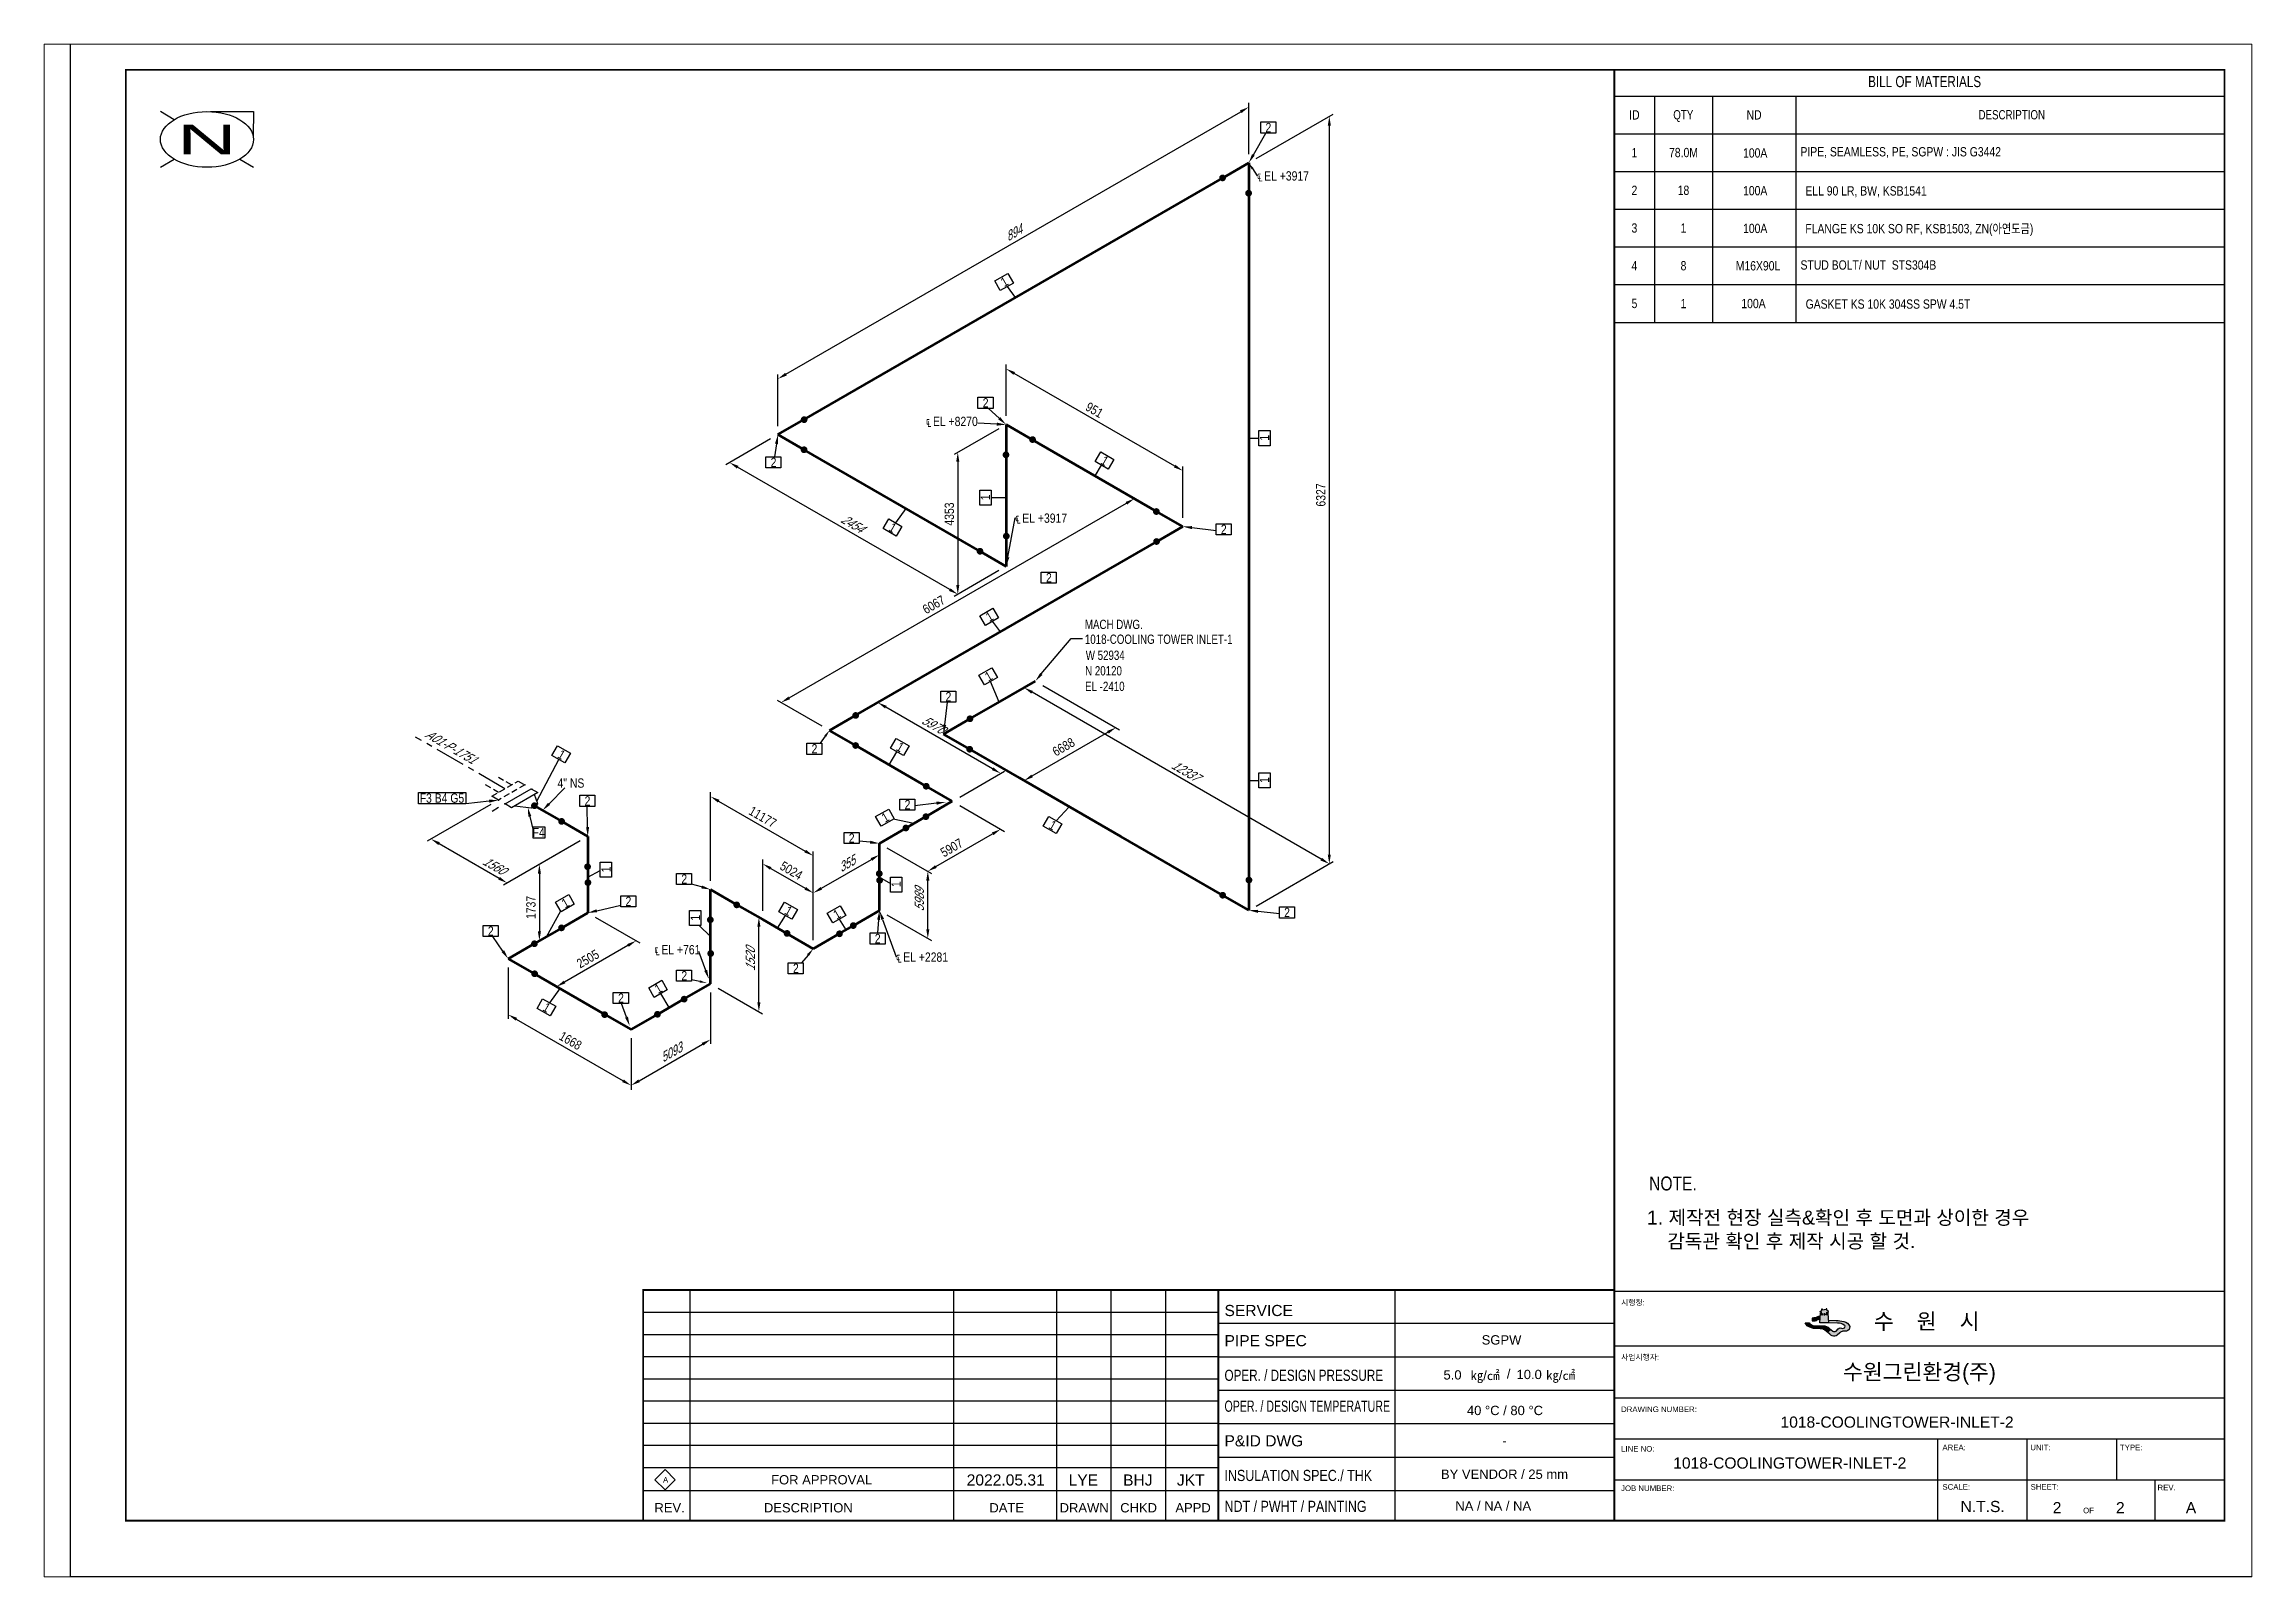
# Paper-space layout '배치1' of a CAD drawing. Header units: millimetres. Extents: x 0 to 588, y -18 to 390.
# The model-space entities are those that its viewports show. They can reach past a viewport. Long polylines and large blocks are cut down to what shows.
import ezdxf
from ezdxf import colors
from ezdxf.entities.mleader import LeaderData, LeaderLine
from ezdxf.enums import TextEntityAlignment as Align
from ezdxf.math import Vec2, Vec3

# ---------------------------------------------------------------- set-up
doc = ezdxf.new("R2010")
doc.units = ezdxf.units.MM
doc.header["$LTSCALE"] = 0.25
doc.linetypes.add('CENTER', pattern=[50.8, 31.75, -6.35, 6.35, -6.35])
doc.linetypes.add('DASHED2', pattern=[9.525, 6.35, -3.175])
for name, color, linetype in [('7', 5, 'Continuous'), ('TITLE', 7, 'Continuous'), ('기기', 6, 'Continuous'), ('밸브', 4, 'Continuous'), ('연속', 7, 'DASHED2'), ('열 추적 선', 7, 'CENTER'), ('용접', 1, 'Continuous'), ('주석', 7, 'Continuous'), ('지시선', 1, 'Continuous'), ('치수', 1, 'Continuous'), ('테이블', 7, 'Continuous')]:
    doc.layers.add(name, color=color, linetype=linetype)
doc.layers.add('파이프', color=3, linetype='Continuous', lineweight=70)
doc.styles.add('AdskIsoAnnotation', font='arial.ttf', dxfattribs={"width": 0.8, "height": 1})
doc.styles.add('AdskIsoMetric', font='arial.ttf', dxfattribs={"width": 0.8, "height": 2.5})
doc.styles.add('AdskIsoMetric-30', font='arial.ttf', dxfattribs={"width": 0.8, "height": 2.5})
doc.styles.add('AdskIsoMetric30', font='arial.ttf', dxfattribs={"width": 0.8, "oblique": 30, "height": 2.5})
doc.styles.add('FF1', font='arial.ttf')
doc.styles.add('MtXpl_', font='')
doc.styles.add('RomanS', font='arial.ttf')
doc.styles.get("Standard").update_dxf_attribs({"font": 'arial.ttf'})
doc.styles.add('굴림', font='')
doc.styles.get('MtXpl_').set_extended_font_data('Gulim')
doc.styles.get('굴림').set_extended_font_data('Gulim')
doc.dimstyles.new('AdskIsoMetric', dxfattribs={"dimtxt": 2.5, "dimasz": 2.5, "dimexe": 1, "dimexo": 2, "dimgap": 0.8, "dimtad": 1, "dimdec": 0, "dimrnd": 1, "dimzin": 0, "dimdsep": 46, "dimtxsty": 'AdskIsoMetric', "dimcen": 0, "dimclrt": 7, "dimadec": 0, "dimazin": 0, "dimtfac": 1, "dimtdec": 0, "dimtmove": 1, "dimatfit": 3, "dimfxl": 0, "dimfrac": 2, "dimtolj": 1, "dimtzin": 0, "dimarcsym": 0})

psp = doc.layouts.new('배치1')

msp = doc.modelspace()

# ---------------------------------------------------------------- texts
at = {"color": 0, "linetype": 'ByBlock', "lineweight": 40, "width": 2}
msp.add_text('N', height=8, dxfattribs=at).set_placement((36.7749, 386.3101), align=Align.MIDDLE_CENTER)
at = {"color": 7, "linetype": 'ByBlock', "lineweight": -2, "style": 'RomanS'}
for s, height, p in [('SERVICE', 3, (310.25, 70.006)), ('시행청:', 1.5, (416.8367, 72.8857)), ('PIPE SPEC', 3, (310.25, 61.8976)), ('사업시행자:', 1.5, (416.8367, 58.1958)), ('DRAWING NUMBER:', 1.5, (416.8367, 44.1958)), ('P&ID DWG ', 3, (310.25, 34.9726)), ('LINE NO:', 1.5, (416.8367, 33.5792)), ('AREA:', 1.5, (503.1903, 33.9438)), ('UNIT:', 1.5, (526.8116, 33.9438)), ('TYPE:', 1.5, (550.8911, 33.9438)), ('JOB NUMBER:', 1.5, (416.8367, 22.9625)), ('SCALE:', 1.5, (503.1903, 23.3271)), ('SHEET:', 1.5, (526.8904, 23.3271)), ('REV.', 1.5, (560.9975, 23.16)), ('OF', 1.5, (541, 17))]:
    msp.add_text(s, height=height, dxfattribs=at).set_placement(p)
at = {"style": '굴림'}
msp.add_text('수    원    시', height=4.255987, dxfattribs=at).set_placement((484.7572, 66.4683))
at = {"color": 7, "style": 'AdskIsoMetric'}
for s, p in [('SGPW', (379.3661, 62.3562)), ('5.0', (369.103, 52.9462)), ('㎏/㎠', (376.3782, 52.8069)), ('/', (386.1261, 53.2022)), ('10.0', (388.7325, 53.0638)), ('㎏/㎠', (396.6965, 52.8657)), ('40 %%DC / 80 %%DC', (375.399, 43.3833)), ('NA / NA / NA', (372.2839, 17.7298))]:
    msp.add_text(s, height=2.5, dxfattribs=at).set_placement(p)
at = {"color": 7, "linetype": 'ByBlock', "lineweight": -2, "style": 'RomanS'}
for s, width, p in [('OPER. / DESIGN PRESSURE', 0.75, (310.25, 52.5893)), ('OPER. / DESIGN TEMPERATURE', 0.68, (310.25, 44.281)), ('INSULATION SPEC./ THK', 0.8, (310.25, 25.6643)), ('NDT / PWHT / PAINTING', 0.8, (310.25, 17.356))]:
    msp.add_text(s, height=3, dxfattribs=dict(at, width=width)).set_placement(p)
at = {"style": '굴림'}
msp.add_text('수원그린환경(주)', height=4.25599, dxfattribs=at).set_placement((497, 55), align=Align.MIDDLE_CENTER)
at = {"color": 7, "style": 'AdskIsoMetric'}
for s, p in [('-', (385.5, 36.5)), ('FOR APPROVAL', (201.988, 26)), ('BY VENDOR / 25 mm', (385.5, 27.5))]:
    msp.add_text(s, height=2.5, dxfattribs=at).set_placement(p, align=Align.MIDDLE_CENTER)
at = {"color": 7, "linetype": 'ByBlock', "lineweight": -2, "style": 'RomanS'}
for s, p in [('REV.', (161.1158, 17.2245)), ('DESCRIPTION', (198.4012, 17.2245)), ('DATE', (251.7185, 17.2245)), ('DRAWN', (272.5302, 17.2245)), ('CHKD', (287.1697, 17.2245)), ('APPD', (301.8091, 17.2245))]:
    msp.add_text(s, height=2.5, dxfattribs=at).set_placement(p, align=Align.CENTER)
at = {"color": 7, "linetype": 'ByBlock', "lineweight": -2}
msp.add_text('N.T.S.', height=3, dxfattribs=at).set_placement((514, 17.3202), align=Align.CENTER)
at = {"color": 7}
for tag, p in [('1018-COOLINGTOWER-INLET-2', (491, 40)), ('1018-COOLINGTOWER-INLET-2', (462.1629, 29)), ('2022.05.31', (251.4515, 24.4518)), ('LYE', (272.32, 24.4243)), ('BHJ', (286.9594, 24.4243)), ('JKT', (301.1751, 24.4243)), ('2', (534, 17)), ('2', (551, 17)), ('A', (570, 17))]:
    msp.add_attdef(tag, text='', height=3, dxfattribs=at).set_placement(p, align=Align.CENTER)
at = {"layer": 'TITLE', "color": 7, "linetype": 'Continuous', "style": 'FF1'}
msp.add_text('A', height=1.4952, dxfattribs=at).set_placement((159.3541, 25.2225))
at = {"layer": '기기', "style": 'AdskIsoMetric30', "oblique": 30, "width": 0.8}
msp.add_text('A01-P-1751', height=2.5, rotation=330, dxfattribs=at).set_placement((95.1602, 225.7573))
at = {"layer": '주석', "width": 0.8}
for s, height, style, p in [('MACH DWG.', 2.5, 'MtXpl_', (272.7257, 254.6927)), ('1018-COOLING TOWER INLET-1', 2.5, 'MtXpl_', (272.7257, 250.7062)), ('W 52934', 2.5, 'MtXpl_', (272.9632, 246.3964)), ('N 20120', 2.5, 'MtXpl_', (272.7845, 242.2195)), ('EL -2410', 2.5, 'MtXpl_', (272.7763, 238.0426)), ('NOTE.', 3.75, 'AdskIsoAnnotation', (424.3734, 103.7723))]:
    msp.add_text(s, height=height, dxfattribs=dict(at, style=style)).set_placement(p)
at = {"layer": '주석', "style": 'AdskIsoAnnotation'}
for s, p in [('1. 제작전 현장 실측&확인 후 도면과 상이한 경우 ', (423.7796, 94.6083)), ('   감독관 확인 후 제작 시공 할 것.', (424.9028, 88.2681))]:
    msp.add_text(s, height=3.75, dxfattribs=at).set_placement(p)
at = {"layer": '주석', "char_height": 2.5, "attachment_point": 7, "style": 'AdskIsoAnnotation'}
for s, insert in [('{\\Q0;℄ EL +3917}', (319, 375)), ('{\\Q0;℄ EL +3917}', (254, 283)), ('{\\Q0;4" NS}', (131, 212)), ('{\\Q0;℄ EL +761}', (157, 167)), ('{\\Q0;℄ EL +2281}', (222, 165))]:
    msp.add_mtext(s, dxfattribs=dict(at, insert=insert))
at = {"layer": '테이블', "width": 0.8}
for s, height, style, p in [('BILL OF MATERIALS', 3, 'MtXpl_', (483.2302, 400.3642)), ('QTY', 2.5, 'MtXpl_', (430.8626, 391.6891)), ('DESCRIPTION', 2.5, 'MtXpl_', (512.8928, 391.6924)), ('100A', 2.5, 'AdskIsoMetric', (449.611, 381.4265)), ('PIPE, SEAMLESS, PE, SGPW : JIS G3442', 2.5, 'AdskIsoMetric', (465.0434, 381.7439)), ('100A', 2.5, 'AdskIsoMetric', (449.611, 371.2837)), ('ELL 90 LR, BW, KSB1541', 2.5, 'AdskIsoMetric', (466.3558, 371.2302)), ('100A', 2.5, 'AdskIsoMetric', (449.611, 361.1408)), ('FLANGE KS 10K SO RF, KSB1503, ZN(아연도금)', 2.5, 'AdskIsoMetric', (466.3477, 361.0874)), ('4', 2.5, 'AdskIsoMetric', (419.631, 351.1106)), ('M16X90L', 2.5, 'AdskIsoMetric', (447.6535, 351.0893)), ('STUD BOLT/ NUT  STS304B', 2.5, 'AdskIsoMetric', (465.0543, 351.3144)), ('5', 2.5, 'AdskIsoMetric', (419.6447, 340.9627)), ('100A', 2.5, 'AdskIsoMetric', (449.1537, 340.9465)), ('GASKET KS 10K 304SS SPW 4.5T', 2.5, 'AdskIsoMetric', (466.4282, 340.8016))]:
    msp.add_text(s, height=height, dxfattribs=dict(at, style=style)).set_placement(p)
at = {"layer": '테이블', "char_height": 2.5, "attachment_point": 5, "style": 'AdskIsoMetric'}
for s, insert, width in [('ID', (420.41, 392.9108), 7.820039), ('ND', (452.5737, 392.9108), 19.370384), ('1', (420.41, 382.7679), 7.820039), ('78.0M', (433.6043, 382.7679), 12.568491), ('2', (420.41, 372.625), 7.820039), ('18', (433.6043, 372.625), 12.568491), ('3', (420.41, 362.4822), 7.820039), ('1', (433.6043, 362.4822), 12.568491), ('8', (433.6043, 352.3393), 12.568491), ('1', (433.6043, 342.1965), 12.568491)]:
    msp.add_mtext(s, dxfattribs=dict(at, insert=insert, width=width))

# ---------------------------------------------------------------- blocks, each defined once
blk = doc.blocks.new('플랜지WN-2-IsoLeft')
at = {"color": 0, "linetype": 'ByBlock', "lineweight": -2, "extrusion": (0, -0.816497, -0.57735)}
for p, q in [((-0.155, -0.115), (0.199, 0.089)), ((-0.066, 0.089), (-0.155, 0.038)), ((-0.155, 0.038), (-0.11, -0.089)), ((0.155, 0.064), (-0.066, 0.089)), ((0.287, 0.038), (-0.066, -0.166)), ((0.199, 0.089), (0.287, 0.038)), ((-0.066, -0.166), (-0.155, -0.115))]:
    blk.add_line(p, q, dxfattribs=at)
blk = doc.blocks.new('개스킷-2-IsoLeft')
at = {"color": 0, "linetype": 'ByBlock', "lineweight": -2, "extrusion": (0, 0, -1)}
for p in [(0.133, 0.128), (0.221, 0.077), (-0.23, -0.071), (-0.133, -0.128)]:
    blk.add_point(p, dxfattribs=at)
blk = doc.blocks.new('*D30')
at = {"layer": 'Defpoints', "color": 0}
for p in [(259.42, 240.69), (234.74, 226.44), (281.07, 228.19)]:
    blk.add_point(p, dxfattribs=at)
at = {"layer": '치수', "color": 0, "lineweight": -2}
for p, q in [((261.42, 239.53), (282.07, 227.61)), ((258.56, 215.19), (278.9, 226.94))]:
    blk.add_line(p, q, dxfattribs=at)
at = {"layer": '치수', "color": 0}
for points in [[(278.69, 227.3), (279.11, 226.58), (281.07, 228.19)], [(258.35, 215.55), (258.76, 214.83), (256.39, 213.94)]]:
    blk.add_solid(points, dxfattribs=at)
at = {"layer": '치수', "color": 7, "insert": (267, 223), "char_height": 2.5, "attachment_point": 5, "rotation": 30, "style": 'AdskIsoMetric-30'}
blk.add_mtext('\\A1;6688', dxfattribs=at)
blk = doc.blocks.new('*D31')
at = {"layer": 'Defpoints', "color": 0}
for p in [(256.39, 238.94), (234.74, 226.44), (316.77, 179.08)]:
    blk.add_point(p, dxfattribs=at)
at = {"layer": '치수', "color": 0, "lineweight": -2}
for p, q in [((336.25, 192.83), (258.56, 237.69)), ((318.77, 180.24), (339.42, 192.16))]:
    blk.add_line(p, q, dxfattribs=at)
at = {"layer": '치수', "color": 0}
for points in [[(258.76, 238.05), (258.35, 237.33), (256.39, 238.94)], [(336.46, 193.19), (336.05, 192.47), (338.42, 191.58)]]:
    blk.add_solid(points, dxfattribs=at)
at = {"layer": '치수', "color": 7, "insert": (299.67, 216.57), "char_height": 2.5, "attachment_point": 5, "rotation": 330, "style": 'AdskIsoMetric30'}
blk.add_mtext('\\A1;12337', dxfattribs=at)
blk = doc.blocks.new('*D32')
at = {"layer": 'Defpoints', "color": 0}
for p in [(316.77, 380), (338.42, 191.58), (316.77, 179.08)]:
    blk.add_point(p, dxfattribs=at)
at = {"layer": '치수', "color": 0, "lineweight": -2}
for p, q in [((318.77, 381.16), (339.42, 393.08)), ((338.42, 390), (338.42, 194.08)), ((318.77, 180.24), (339.42, 192.16))]:
    blk.add_line(p, q, dxfattribs=at)
at = {"layer": '치수', "color": 0}
for points in [[(338, 390), (338.84, 390), (338.42, 392.5)], [(338, 194.08), (338.84, 194.08), (338.42, 191.58)]]:
    blk.add_solid(points, dxfattribs=at)
at = {"layer": '치수', "color": 7, "insert": (336.15, 290.73), "char_height": 2.5, "attachment_point": 5, "rotation": 90, "style": 'AdskIsoMetric-30'}
blk.add_mtext('\\A1;6327', dxfattribs=at)
blk = doc.blocks.new('*D33')
at = {"layer": 'Defpoints', "color": 0}
for p in [(316.77, 395), (316.77, 380), (190.24, 306.95)]:
    blk.add_point(p, dxfattribs=at)
at = {"layer": '치수', "color": 0, "lineweight": -2}
for p, q in [((192.4, 323.2), (314.6, 393.75)), ((316.77, 382.31), (316.77, 396.16)), ((190.24, 309.26), (190.24, 323.1))]:
    blk.add_line(p, q, dxfattribs=at)
at = {"layer": '치수', "color": 0}
for points in [[(314.39, 394.11), (314.81, 393.39), (316.77, 395)], [(192.19, 323.56), (192.61, 322.84), (190.24, 321.95)]]:
    blk.add_solid(points, dxfattribs=at)
at = {"layer": '치수', "color": 7, "insert": (253.5, 361.09), "char_height": 2.5, "attachment_point": 5, "rotation": 30.00008, "style": 'AdskIsoMetric30'}
blk.add_mtext('\\A1;894', dxfattribs=at)
blk = doc.blocks.new('*D34')
at = {"layer": 'Defpoints', "color": 0}
for p in [(190.24, 306.95), (177.25, 299.45), (251.56, 271.54)]:
    blk.add_point(p, dxfattribs=at)
at = {"layer": '치수', "color": 0, "lineweight": -2}
for p, q in [((188.24, 305.79), (176.25, 298.87)), ((236.4, 265.29), (179.41, 298.2)), ((249.56, 270.39), (237.57, 263.46))]:
    blk.add_line(p, q, dxfattribs=at)
at = {"layer": '치수', "color": 0}
for points in [[(179.62, 298.56), (179.2, 297.84), (177.25, 299.45)], [(236.61, 265.65), (236.2, 264.93), (238.57, 264.04)]]:
    blk.add_solid(points, dxfattribs=at)
at = {"layer": '치수', "color": 7, "insert": (210.17, 283.05), "char_height": 2.5, "attachment_point": 5, "rotation": 329.99974, "style": 'AdskIsoMetric30'}
blk.add_mtext('\\A1;2454', dxfattribs=at)
blk = doc.blocks.new('*D35')
at = {"layer": 'Defpoints', "color": 0}
for p in [(251.56, 309.66), (251.56, 271.54), (238.57, 264.04)]:
    blk.add_point(p, dxfattribs=at)
at = {"layer": '치수', "color": 0, "lineweight": -2}
for p, q in [((249.56, 308.5), (237.57, 301.58)), ((238.57, 299.66), (238.57, 266.54)), ((249.56, 270.39), (237.57, 263.46))]:
    blk.add_line(p, q, dxfattribs=at)
at = {"layer": '치수', "color": 0}
for points in [[(238.15, 299.66), (238.99, 299.66), (238.57, 302.16)], [(238.15, 266.54), (238.99, 266.54), (238.57, 264.04)]]:
    blk.add_solid(points, dxfattribs=at)
at = {"layer": '치수', "color": 7, "insert": (236.3, 285.6), "char_height": 2.5, "attachment_point": 5, "rotation": 90, "style": 'AdskIsoMetric-30'}
blk.add_mtext('\\A1;4353', dxfattribs=at)
blk = doc.blocks.new('*D36')
at = {"layer": 'Defpoints', "color": 0}
for p in [(251.56, 324.66), (251.56, 309.66), (299.03, 282.25)]:
    blk.add_point(p, dxfattribs=at)
at = {"layer": '치수', "color": 0, "lineweight": -2}
for p, q in [((251.56, 311.97), (251.56, 325.81)), ((296.86, 298.5), (253.72, 323.41)), ((299.03, 284.56), (299.03, 298.41))]:
    blk.add_line(p, q, dxfattribs=at)
at = {"layer": '치수', "color": 0}
for points in [[(253.93, 323.77), (253.52, 323.05), (251.56, 324.66)], [(297.07, 298.86), (296.66, 298.14), (299.03, 297.25)]]:
    blk.add_solid(points, dxfattribs=at)
at = {"layer": '치수', "color": 7, "insert": (275.29, 313.57), "char_height": 2.5, "attachment_point": 5, "rotation": 330.00008, "style": 'AdskIsoMetric-30'}
blk.add_mtext('\\A1;951', dxfattribs=at)
blk = doc.blocks.new('*D37')
at = {"layer": 'Defpoints', "color": 0}
for p in [(286.04, 289.75), (299.03, 282.25), (204.09, 227.44)]:
    blk.add_point(p, dxfattribs=at)
at = {"layer": '치수', "color": 0, "lineweight": -2}
for p, q in [((193.26, 236.19), (283.87, 288.5)), ((202.09, 228.59), (190.1, 235.52))]:
    blk.add_line(p, q, dxfattribs=at)
at = {"layer": '치수', "color": 0}
for points in [[(283.67, 288.86), (284.08, 288.14), (286.04, 289.75)], [(193.06, 236.55), (193.47, 235.83), (191.1, 234.94)]]:
    blk.add_solid(points, dxfattribs=at)
at = {"layer": '치수', "color": 7, "insert": (232.12, 261.24), "char_height": 2.5, "attachment_point": 5, "rotation": 30.00008, "style": 'AdskIsoMetric-30'}
blk.add_mtext('\\A1;6067', dxfattribs=at)
blk = doc.blocks.new('*D38')
at = {"layer": 'Defpoints', "color": 0}
for p in [(217.08, 234.94), (204.09, 227.44), (237.1, 208.38)]:
    blk.add_point(p, dxfattribs=at)
at = {"layer": '치수', "color": 0, "lineweight": -2}
for p, q in [((247.92, 217.13), (219.25, 233.69)), ((239.1, 209.53), (251.09, 216.46))]:
    blk.add_line(p, q, dxfattribs=at)
at = {"layer": '치수', "color": 0}
for points in [[(219.45, 234.05), (219.04, 233.33), (217.08, 234.94)], [(248.13, 217.49), (247.72, 216.77), (250.09, 215.88)]]:
    blk.add_solid(points, dxfattribs=at)
at = {"layer": '치수', "color": 7, "insert": (231.89, 229), "char_height": 2.5, "attachment_point": 5, "rotation": 330.00008, "style": 'AdskIsoMetric30'}
blk.add_mtext('\\A1;5970', dxfattribs=at)
blk = doc.blocks.new('*D39')
at = {"layer": 'Defpoints', "color": 0}
for p in [(237.1, 208.38), (217.52, 197.08), (250.09, 200.88)]:
    blk.add_point(p, dxfattribs=at)
at = {"layer": '치수', "color": 0, "lineweight": -2}
for p, q in [((239.1, 207.23), (251.09, 200.3)), ((219.52, 195.92), (231.51, 189)), ((232.68, 190.83), (247.92, 199.63))]:
    blk.add_line(p, q, dxfattribs=at)
at = {"layer": '치수', "color": 0}
for points in [[(247.72, 199.99), (248.13, 199.27), (250.09, 200.88)], [(232.47, 191.19), (232.89, 190.47), (230.51, 189.58)]]:
    blk.add_solid(points, dxfattribs=at)
at = {"layer": '치수', "color": 7, "insert": (236.93, 195.9), "char_height": 2.5, "attachment_point": 5, "rotation": 30.00008, "style": 'AdskIsoMetric-30'}
blk.add_mtext('\\A1;5907', dxfattribs=at)
blk = doc.blocks.new('*D40')
at = {"layer": 'Defpoints', "color": 0}
for p in [(217.52, 197.08), (230.51, 189.58), (217.52, 179.01)]:
    blk.add_point(p, dxfattribs=at)
at = {"layer": '치수', "color": 0, "lineweight": -2}
for p, q in [((219.52, 195.92), (231.51, 189)), ((230.51, 174.01), (230.51, 187.08)), ((219.52, 177.85), (231.51, 170.93))]:
    blk.add_line(p, q, dxfattribs=at)
at = {"layer": '치수', "color": 0}
for points in [[(230.1, 187.08), (230.93, 187.08), (230.51, 189.58)], [(230.1, 174.01), (230.93, 174.01), (230.51, 171.51)]]:
    blk.add_solid(points, dxfattribs=at)
at = {"layer": '치수', "color": 7, "insert": (228.25, 181.85), "char_height": 2.5, "attachment_point": 5, "rotation": 90, "style": 'AdskIsoMetric30'}
blk.add_mtext('\\A1;5989', dxfattribs=at)
blk = doc.blocks.new('*D41')
at = {"layer": 'Defpoints', "color": 0}
for p in [(217.52, 194.01), (217.52, 179.01), (199.73, 168.74)]:
    blk.add_point(p, dxfattribs=at)
at = {"layer": '치수', "color": 0, "lineweight": -2}
for p, q in [((201.9, 184.99), (215.36, 192.76)), ((199.73, 171.05), (199.73, 184.89))]:
    blk.add_line(p, q, dxfattribs=at)
at = {"layer": '치수', "color": 0}
for points in [[(215.15, 193.12), (215.57, 192.4), (217.52, 194.01)], [(201.69, 185.35), (202.11, 184.63), (199.73, 183.74)]]:
    blk.add_solid(points, dxfattribs=at)
at = {"layer": '치수', "color": 7, "insert": (208.63, 191.49), "char_height": 2.5, "attachment_point": 5, "rotation": 30, "style": 'AdskIsoMetric30'}
blk.add_mtext('\\A1;355', dxfattribs=at)
blk = doc.blocks.new('*D42')
at = {"layer": 'Defpoints', "color": 0}
for p in [(199.73, 183.74), (186.14, 176.59), (199.73, 168.74)]:
    blk.add_point(p, dxfattribs=at)
at = {"layer": '치수', "color": 0, "lineweight": -2}
for p, q in [((186.14, 178.9), (186.14, 192.74)), ((188.3, 190.34), (197.57, 184.99)), ((199.73, 171.05), (199.73, 184.89))]:
    blk.add_line(p, q, dxfattribs=at)
at = {"layer": '치수', "color": 0}
for points in [[(188.51, 190.7), (188.1, 189.98), (186.14, 191.59)], [(197.78, 185.35), (197.36, 184.63), (199.73, 183.74)]]:
    blk.add_solid(points, dxfattribs=at)
at = {"layer": '치수', "color": 7, "insert": (193.82, 189.77), "char_height": 2.5, "attachment_point": 5, "rotation": 330, "style": 'AdskIsoMetric-30'}
blk.add_mtext('\\A1;5024', dxfattribs=at)
blk = doc.blocks.new('*D43')
at = {"layer": 'Defpoints', "color": 0}
for p in [(199.73, 193.74), (172.13, 184.68), (199.73, 168.74)]:
    blk.add_point(p, dxfattribs=at)
at = {"layer": '치수', "color": 0, "lineweight": -2}
for p, q in [((172.13, 186.99), (172.13, 210.83)), ((174.29, 208.43), (197.57, 194.99)), ((199.73, 171.05), (199.73, 194.89))]:
    blk.add_line(p, q, dxfattribs=at)
at = {"layer": '치수', "color": 0}
for points in [[(174.5, 208.79), (174.08, 208.07), (172.13, 209.68)], [(197.78, 195.35), (197.36, 194.63), (199.73, 193.74)]]:
    blk.add_solid(points, dxfattribs=at)
at = {"layer": '치수', "color": 7, "insert": (186.15, 204.17), "char_height": 2.5, "attachment_point": 5, "rotation": 330, "style": 'AdskIsoMetric-30'}
blk.add_mtext('\\A1;11177', dxfattribs=at)
blk = doc.blocks.new('*D44')
at = {"layer": 'Defpoints', "color": 0}
for p in [(172.13, 184.68), (185.12, 177.18), (172.13, 159.34)]:
    blk.add_point(p, dxfattribs=at)
at = {"layer": '치수', "color": 0, "lineweight": -2}
for p, q in [((185.12, 154.34), (185.12, 174.68)), ((174.13, 158.18), (186.12, 151.26))]:
    blk.add_line(p, q, dxfattribs=at)
at = {"layer": '치수', "color": 0}
for points in [[(184.7, 174.68), (185.53, 174.68), (185.12, 177.18)], [(184.7, 154.34), (185.53, 154.34), (185.12, 151.84)]]:
    blk.add_solid(points, dxfattribs=at)
at = {"layer": '치수', "color": 7, "insert": (182.85, 165.81), "char_height": 2.5, "attachment_point": 5, "rotation": 90, "style": 'AdskIsoMetric30'}
blk.add_mtext('\\A1;1520', dxfattribs=at)
blk = doc.blocks.new('*D45')
at = {"layer": 'Defpoints', "color": 0}
for p in [(172.13, 159.34), (150.76, 147), (172.13, 144.34)]:
    blk.add_point(p, dxfattribs=at)
at = {"layer": '치수', "color": 0, "lineweight": -2}
for p, q in [((172.13, 157.03), (172.13, 143.18)), ((150.76, 144.69), (150.76, 130.84)), ((152.93, 133.25), (169.96, 143.09))]:
    blk.add_line(p, q, dxfattribs=at)
at = {"layer": '치수', "color": 0}
for points in [[(169.75, 143.45), (170.17, 142.72), (172.13, 144.34)], [(152.72, 133.61), (153.13, 132.89), (150.76, 132)]]:
    blk.add_solid(points, dxfattribs=at)
at = {"layer": '치수', "color": 7, "insert": (161.44, 140.78), "char_height": 2.5, "attachment_point": 5, "rotation": 30, "style": 'AdskIsoMetric30'}
blk.add_mtext('\\A1;5093', dxfattribs=at)
blk = doc.blocks.new('*D46')
at = {"layer": 'Defpoints', "color": 0}
for p in [(117.75, 166.06), (150.76, 147), (150.76, 132)]:
    blk.add_point(p, dxfattribs=at)
at = {"layer": '치수', "color": 0, "lineweight": -2}
for p, q in [((117.75, 163.75), (117.75, 149.9)), ((119.92, 149.81), (148.6, 133.25)), ((150.76, 144.69), (150.76, 130.84))]:
    blk.add_line(p, q, dxfattribs=at)
at = {"layer": '치수', "color": 0}
for points in [[(120.13, 150.17), (119.71, 149.45), (117.75, 151.06)], [(148.8, 133.61), (148.39, 132.89), (150.76, 132)]]:
    blk.add_solid(points, dxfattribs=at)
at = {"layer": '치수', "color": 7, "insert": (134.48, 144.02), "char_height": 2.5, "attachment_point": 5, "rotation": 330, "style": 'AdskIsoMetric-30'}
blk.add_mtext('\\A1;1668', dxfattribs=at)
blk = doc.blocks.new('*D47')
at = {"layer": 'Defpoints', "color": 0}
for p in [(139.12, 178.39), (117.75, 166.06), (130.74, 158.56)]:
    blk.add_point(p, dxfattribs=at)
at = {"layer": '치수', "color": 0, "lineweight": -2}
for p, q in [((141.12, 177.24), (153.11, 170.32)), ((149.94, 169.64), (132.91, 159.81))]:
    blk.add_line(p, q, dxfattribs=at)
at = {"layer": '치수', "color": 0}
for points in [[(149.73, 170), (150.15, 169.28), (152.11, 170.89)], [(132.7, 160.17), (133.12, 159.45), (130.74, 158.56)]]:
    blk.add_solid(points, dxfattribs=at)
at = {"layer": '치수', "color": 7, "insert": (139.16, 166.03), "char_height": 2.5, "attachment_point": 5, "rotation": 30, "style": 'AdskIsoMetric-30'}
blk.add_mtext('\\A1;2505', dxfattribs=at)
blk = doc.blocks.new('*D48')
at = {"layer": 'Defpoints', "color": 0}
for p in [(139.12, 198.93), (139.12, 178.39), (126.13, 170.89)]:
    blk.add_point(p, dxfattribs=at)
at = {"layer": '치수', "color": 0, "lineweight": -2}
for p, q in [((137.12, 197.78), (125.13, 190.86)), ((126.13, 188.93), (126.13, 173.39))]:
    blk.add_line(p, q, dxfattribs=at)
at = {"layer": '치수', "color": 0}
for points in [[(125.71, 188.93), (126.54, 188.93), (126.13, 191.43)], [(125.71, 173.39), (126.54, 173.39), (126.13, 170.89)]]:
    blk.add_solid(points, dxfattribs=at)
at = {"layer": '치수', "color": 7, "insert": (123.86, 179.85), "char_height": 2.5, "attachment_point": 5, "rotation": 90, "style": 'AdskIsoMetric-30'}
blk.add_mtext('\\A1;1737', dxfattribs=at)
blk = doc.blocks.new('개스킷 해치 표식-2-IsoLeft')
at = {"linetype": 'ByBlock', "lineweight": -2, "extrusion": (0, -0.816497, -0.57735)}
blk.add_line((0, 0), (0.088, 0.051), dxfattribs=at)
blk = doc.blocks.new('*D49')
at = {"layer": 'Defpoints', "color": 0}
for p in [(115.12, 208.71), (139.12, 198.93), (117.47, 186.43)]:
    blk.add_point(p, dxfattribs=at)
at = {"layer": '치수', "color": 0, "lineweight": -2}
for p, q in [((113.12, 207.55), (96, 197.67)), ((99.17, 197), (115.3, 187.68)), ((137.12, 197.78), (116.47, 185.86))]:
    blk.add_line(p, q, dxfattribs=at)
at = {"layer": '치수', "color": 0}
for points in [[(99.37, 197.36), (98.96, 196.64), (97, 198.25)], [(115.51, 188.04), (115.09, 187.32), (117.47, 186.43)]]:
    blk.add_solid(points, dxfattribs=at)
at = {"layer": '치수', "color": 7, "insert": (113.89, 191.12), "char_height": 2.5, "attachment_point": 5, "rotation": 330, "style": 'AdskIsoMetric30'}
blk.add_mtext('\\A1;1560', dxfattribs=at)
blk = doc.blocks.new('엘보우-1-Iso2DSkew90')
at = {"color": 0, "linetype": 'ByBlock', "lineweight": -2, "extrusion": (0, 0.816497, 0.57735)}
for p, q in [((-7.07, 4.08), (0, 0)), ((0, 0), (7.07, 4.08)), ((0, 0), (0, 0))]:
    blk.add_line(p, q, dxfattribs=at)
blk = doc.blocks.new('엘보우-2-Iso2DSkew90')
at = {"color": 0, "linetype": 'ByBlock', "lineweight": -2, "extrusion": (0, 0.816497, 0.57735)}
for p, q in [((7.07, 4.08), (0, 0)), ((0, 0), (7.07, -4.08)), ((0, 0), (0, 0))]:
    blk.add_line(p, q, dxfattribs=at)
blk = doc.blocks.new('엘보우-1-Iso2DSkew180')
at = {"color": 0, "linetype": 'ByBlock', "lineweight": -2, "extrusion": (-0.707107, 0.408248, -0.57735)}
for p, q in [((0, 8.16), (0, 0)), ((0, 0), (-7.07, -4.08)), ((0, 0), (0, 0))]:
    blk.add_line(p, q, dxfattribs=at)
blk = doc.blocks.new('엘보우-3-Iso2DSkew90')
at = {"color": 0, "linetype": 'ByBlock', "lineweight": -2, "extrusion": (0.707107, 0.408248, -0.57735)}
for p, q in [((-7.07, 4.08), (0, 0)), ((0, 0), (0, -8.16)), ((0, 0), (0, 0))]:
    blk.add_line(p, q, dxfattribs=at)
blk = doc.blocks.new('엘보우-4-Iso2DSkew90')
at = {"color": 0, "linetype": 'ByBlock', "lineweight": -2, "extrusion": (0.707107, -0.408248, 0.57735)}
for p, q in [((0, 0), (0, 8.16)), ((0, 0), (0, 0)), ((-7.07, -4.08), (0, 0))]:
    blk.add_line(p, q, dxfattribs=at)
blk = doc.blocks.new('엘보우-1-Iso2DSkew0')
at = {"color": 0, "linetype": 'ByBlock', "lineweight": -2, "extrusion": (0.707107, 0.408248, -0.57735)}
for p, q in [((0, 0), (7.07, -4.08)), ((0, 0), (0, 0)), ((0, -8.16), (0, 0))]:
    blk.add_line(p, q, dxfattribs=at)
blk = doc.blocks.new('엘보우-5-Iso2DSkew90')
at = {"color": 0, "linetype": 'ByBlock', "lineweight": -2, "extrusion": (0, 0.816497, 0.57735)}
for p, q in [((-7.07, 4.08), (0, 0)), ((0, 0), (7.07, 4.08)), ((0, 0), (0, 0))]:
    blk.add_line(p, q, dxfattribs=at)
blk = doc.blocks.new('엘보우-6-Iso2DSkew90')
at = {"color": 0, "linetype": 'ByBlock', "lineweight": -2, "extrusion": (0.707107, -0.408248, 0.57735)}
for p, q in [((0, 0), (0, 8.16)), ((0, 0), (0, 0)), ((-7.07, -4.08), (0, 0))]:
    blk.add_line(p, q, dxfattribs=at)
blk = doc.blocks.new('엘보우-2-Iso2DSkew0')
at = {"color": 0, "linetype": 'ByBlock', "lineweight": -2, "extrusion": (-0.707108, 0.408247, -0.577349)}
for p, q in [((0, 0), (7.07, 4.08)), ((0, 0), (0, 0)), ((0, -8.16), (0, 0))]:
    blk.add_line(p, q, dxfattribs=at)
blk = doc.blocks.new('엘보우-7-Iso2DSkew90')
at = {"color": 0, "linetype": 'ByBlock', "lineweight": -2, "extrusion": (0, 0.816497, 0.57735)}
for p, q in [((0, 0), (-7.07, 4.08)), ((0, 0), (0, 0)), ((-7.07, -4.08), (0, 0))]:
    blk.add_line(p, q, dxfattribs=at)
blk = doc.blocks.new('엘보우-8-Iso2DSkew90')
at = {"color": 0, "linetype": 'ByBlock', "lineweight": -2, "extrusion": (2.43954e-09, -0.816497, -0.57735)}
for p, q in [((0, 0), (7.07, 4.08)), ((0, 0), (0, 0)), ((7.07, -4.08), (0, 0))]:
    blk.add_line(p, q, dxfattribs=at)
blk = doc.blocks.new('엘보우-9-Iso2DSkew90')
at = {"color": 0, "linetype": 'ByBlock', "lineweight": -2, "extrusion": (0, 0.816497, 0.57735)}
for p, q in [((0, 0), (-7.07, 4.08)), ((0, 0), (0, 0)), ((-7.07, -4.08), (0, 0))]:
    blk.add_line(p, q, dxfattribs=at)
blk = doc.blocks.new('엘보우-10-Iso2DSkew90')
at = {"color": 0, "linetype": 'ByBlock', "lineweight": -2, "extrusion": (2.52904e-09, -0.816497, -0.57735)}
for p, q in [((0, 0), (7.07, 4.08)), ((0, 0), (0, 0)), ((7.07, -4.08), (0, 0))]:
    blk.add_line(p, q, dxfattribs=at)
blk = doc.blocks.new('엘보우-2-Iso2DSkew180')
at = {"color": 0, "linetype": 'ByBlock', "lineweight": -2, "extrusion": (0.707105, 0.408249, -0.577351)}
for p, q in [((0, 8.16), (0, 0)), ((0, 0), (-7.07, 4.08)), ((0, 0), (0, 0))]:
    blk.add_line(p, q, dxfattribs=at)
blk = doc.blocks.new('엘보우-11-Iso2DSkew90')
at = {"color": 0, "linetype": 'ByBlock', "lineweight": -2, "extrusion": (-0.707106, -0.408249, 0.577351)}
for p, q in [((0, 0), (0, -8.16)), ((0, 0), (0, 0)), ((7.07, -4.08), (0, 0))]:
    blk.add_line(p, q, dxfattribs=at)
blk = doc.blocks.new('엘보우-12-Iso2DSkew90')
at = {"color": 0, "linetype": 'ByBlock', "lineweight": -2, "extrusion": (-0.707108, 0.408247, -0.577349)}
for p, q in [((-7.07, -4.08), (0, 0)), ((0, 0), (0, -8.16)), ((0, 0), (0, 0))]:
    blk.add_line(p, q, dxfattribs=at)
blk = doc.blocks.new('엘보우-3-Iso2DSkew180')
at = {"color": 0, "linetype": 'ByBlock', "lineweight": -2, "extrusion": (0.707107, 0.408248, -0.57735)}
for p, q in [((0, 8.16), (0, 0)), ((0, 0), (-7.07, 4.08)), ((0, 0), (0, 0))]:
    blk.add_line(p, q, dxfattribs=at)
blk = doc.blocks.new('엘보우-13-Iso2DSkew90')
at = {"color": 0, "linetype": 'ByBlock', "lineweight": -2, "extrusion": (2.4939e-09, -0.816497, -0.57735)}
for p, q in [((0, 0), (7.07, 4.08)), ((0, 0), (0, 0)), ((7.07, -4.08), (0, 0))]:
    blk.add_line(p, q, dxfattribs=at)
blk = doc.blocks.new('Buttweld')
at = {"lineweight": -2}
blk.add_hatch(color=0, dxfattribs=at).paths.add_polyline_path([(0.044, -0.003), (0.043, 0.005), (0.041, 0.013), (0.038, 0.02), (0.033, 0.026), (0.028, 0.032), (0.021, 0.037), (0.014, 0.04), (0.007, 0.042), (-0.001, 0.043), (-0.009, 0.042), (-0.017, 0.04), (-0.024, 0.037), (-0.03, 0.032), (-0.036, 0.026), (-0.04, 0.02), (-0.044, 0.013), (-0.046, 0.005), (-0.047, -0.003), (-0.046, -0.01), (-0.044, -0.018), (-0.04, -0.025), (-0.036, -0.032), (-0.03, -0.037), (-0.024, -0.042), (-0.017, -0.045), (-0.009, -0.047), (-0.001, -0.048), (0.007, -0.047), (0.014, -0.045), (0.021, -0.042), (0.028, -0.037), (0.033, -0.032), (0.038, -0.025), (0.041, -0.018), (0.043, -0.01)], is_closed=False, flags=0)
blk = doc.blocks.new('AnnoRect')
at = {"color": 0, "linetype": 'ByBlock', "lineweight": -2}
blk.add_wipeout([(-0.81, -0.6), (-0.81, 0.6), (0.81, 0.6), (0.81, -0.6)], dxfattribs=at)
blk.add_lwpolyline([(-0.81, -0.6), (-0.81, 0.6), (0.81, 0.6), (0.81, -0.6)], close=True, dxfattribs=at)
at = {"color": 0, "linetype": 'ByBlock', "lineweight": -2, "style": 'AdskIsoAnnotation', "width": 0.8}
blk.add_attdef('XX', text='', height=1, dxfattribs=at).set_placement((0, 0), align=Align.MIDDLE_CENTER)
blk = doc.blocks.new('수원시마크')
h = blk.add_hatch(color=5)
h.paths.add_polyline_path([(6.27, 4.13), (6.04, 6.98), (5.7, 6.98), (5.7, 7.25), (6.13, 7.29), (6.13, 7.5), (5.64, 7.81), (5.64, 8.21), (5.5, 8.21), (5.5, 8.01), (4.93, 7.98), (4.36, 8.01), (4.36, 8.21), (4.22, 8.21), (4.22, 7.81), (3.73, 7.5), (3.73, 7.29), (4.16, 7.25), (4.16, 6.98), (3.82, 6.98), (3.59, 4.13)])
h.paths.add_polyline_path([(4.76, 6.46), (4.76, 6.74), (5.1, 6.74), (5.1, 6.46)], flags=16)
h.paths.add_polyline_path([(5.41, 6.46), (5.41, 6.74), (5.75, 6.74), (5.75, 6.46)], flags=16)
h.paths.add_polyline_path([(4.45, 6.46), (4.11, 6.46), (4.11, 6.74), (4.45, 6.74)], flags=16)
h.paths.add_polyline_path([(8.83, 4.05, -0.174291), (10.75, 3.51, -0.59696), (10.82, 2.7, -0.25604), (10.22, 2.53, 0.024566), (9.63, 2.64, 0.278989), (8.96, 2.35), (8.37, 1.69, -0.298853), (7.44, 1.72), (6.79, 2.24), (5.76, 1.43), (6.54, 0.8, 0.063286), (7.28, 0.37, 0.24753), (8.73, 0.49), (9.46, 1.2, -0.193471), (10.41, 1.66), (11.45, 1.69, 0.388319), (12.37, 3.05, 0.259907), (10.64, 4.57, 0.04063), (8.4, 4.86), (6.21, 4.91), (6.27, 4.13), (6.32, 4.13)])
for color, points in [(3, [(4.54, 3.3), (1.78, 3.3, -0.16593), (0.46, 4.14), (-0.62, 4.14, 0.174295), (0.21, 3.1, 0.126792), (2.29, 2.45), (3.76, 2.41, -0.209259), (4.99, 2.06), (5.76, 1.43), (6.79, 2.24), (6.45, 2.52, 0.16522)]), (1, [(3.75, 6.08, 0.143186), (2.76, 5.78, -0.141847), (1.87, 5.57), (1.39, 5.55), (1.39, 4.73), (1.96, 4.73, 0.144474), (2.64, 4.86), (2.85, 4.99, -0.277731), (3.42, 5.19), (3.68, 5.22)])]:
    blk.add_hatch(color=color).paths.add_polyline_path(points)
at = {"color": 1}
blk.add_line((5.76, 1.43), (6.79, 2.24), dxfattribs=at)
at = {"color": 5}
for points in [[(3.59, 4.13), (3.82, 6.98), (4.16, 6.98), (4.16, 7.25), (3.73, 7.29), (3.73, 7.5), (4.22, 7.81), (4.22, 8.21), (4.36, 8.21), (4.36, 8.01), (4.93, 7.98)], [(6.27, 4.13), (6.04, 6.98), (5.7, 6.98), (5.7, 7.25), (6.13, 7.29), (6.13, 7.5), (5.64, 7.81), (5.64, 8.21), (5.5, 8.21), (5.5, 8.01), (4.93, 7.98)]]:
    blk.add_lwpolyline(points, dxfattribs=at)
for points in [[(4.11, 6.46), (4.45, 6.46), (4.45, 6.74), (4.11, 6.74)], [(4.76, 6.46), (5.1, 6.46), (5.1, 6.74), (4.76, 6.74)], [(5.75, 6.46), (5.41, 6.46), (5.41, 6.74), (5.75, 6.74)]]:
    blk.add_lwpolyline(points, close=True, dxfattribs=at)
for points in [[(6.2, 4.91), (8.4, 4.86, -0.04063), (10.64, 4.57, -0.259907), (12.37, 3.05, -0.388319), (11.45, 1.69), (10.41, 1.66, 0.193471), (9.46, 1.2), (8.73, 0.49, -0.24753), (7.28, 0.37, -0.063286), (6.54, 0.8), (4.99, 2.06, 0.209259), (3.76, 2.41), (2.29, 2.45, -0.126792), (0.21, 3.1, -0.174295), (-0.62, 4.14, -2.92713)], [(-0.62, 4.14), (0.46, 4.14, 0.16593), (1.78, 3.3), (4.54, 3.3, -0.16522), (6.45, 2.52), (7.44, 1.72, 0.298853), (8.37, 1.69), (8.96, 2.35, -0.278989), (9.63, 2.64, -0.024566), (10.22, 2.53, 0.25604), (10.82, 2.7, 0.59696), (10.75, 3.51, 0.174291), (8.83, 4.05), (6.32, 4.13), (3.59, 4.13)]]:
    blk.add_lwpolyline(points, format="xyb", dxfattribs=at)
at = {"color": 1}
blk.add_lwpolyline([(3.75, 6.08, 0.143186), (2.76, 5.78, -0.141847), (1.87, 5.57), (1.39, 5.55), (1.39, 4.73), (1.96, 4.73, 0.144474), (2.64, 4.86), (2.85, 4.99, -0.277731), (3.42, 5.19), (3.68, 5.22)], format="xyb", dxfattribs=at)
blk = doc.blocks.new('T')
at = {"layer": '지시선', "xscale": 48, "yscale": 48, "zscale": 48}
blk.add_blockref('수원시마크', (-288, -200), dxfattribs=at)

# ---------------------------------------------------------------- dimensions: what is measured, and where the dimension line sits
at = {"layer": '치수'}
for base, p1, p2, angle, text, override, picture, middle in [((316.768, 395.0005), (190.2369, 306.9475), (316.768, 380.0005), 30.000084, '894', {"dimtad": 0, "dimlfac": 6.119693, "dimtxsty": 'AdskIsoMetric30', "dimse1": 0, "dimse2": 0, "dimsd1": 0, "dimsd2": 0, "dimtmove": 1}, '*D33', (253.5025, 361.0919)), ((338.4187, 191.5807), (316.768, 380.0005), (316.768, 179.0807), 270.0000001, '6327', {"dimtad": 0, "dimlfac": 31.489039, "dimtxsty": 'AdskIsoMetric-30', "dimse1": 0, "dimse2": 0, "dimsd1": 0, "dimsd2": 0, "dimtmove": 1}, '*D32', (336.1524, 290.7322)), ((251.5598, 324.6582), (299.0298, 282.2514), (251.5598, 309.6582), 150.0000837, '951', {"dimtad": 0, "dimlfac": 17.350735, "dimtxsty": 'AdskIsoMetric-30', "dimse1": 0, "dimse2": 0, "dimsd1": 0, "dimsd2": 0, "dimtmove": 1}, '*D36', (275.2948, 313.5717)), ((238.5694, 264.0423), (251.5598, 309.6582), (251.5598, 271.5423), 270.0000001, '4353', {"dimtad": 0, "dimlfac": 114.19716, "dimtxsty": 'AdskIsoMetric-30', "dimse1": 0, "dimse2": 0, "dimsd1": 0, "dimsd2": 0, "dimtmove": 1}, '*D35', (236.3031, 285.6018)), ((177.2466, 299.4475), (251.5598, 271.5423), (190.2369, 306.9475), 149.9997418, '2454', {"dimtad": 0, "dimlfac": 34.65992, "dimtxsty": 'AdskIsoMetric30', "dimse1": 0, "dimse2": 0, "dimsd1": 0, "dimsd2": 0, "dimtmove": 1}, '*D34', (210.1743, 283.0533)), ((286.0394, 289.7514), (204.09, 227.4377), (299.0298, 282.2514), 30.0000833, '6067', {"dimtad": 0, "dimlfac": 55.346302, "dimtxsty": 'AdskIsoMetric-30', "dimse1": 0, "dimse2": 1, "dimsd1": 0, "dimsd2": 0, "dimtmove": 1}, '*D37', (232.1238, 261.24)), ((281.0673, 228.1866), (234.7401, 226.4396), (259.4167, 240.6866), 30.0000001, '6688', {"dimtad": 0, "dimlfac": 234.729426, "dimtxsty": 'AdskIsoMetric-30', "dimse1": 1}, '*D30', (267, 223)), ((256.3908, 238.9396), (316.768, 179.0807), (234.7401, 226.4396), 150.0000001, '12337', {"dimtad": 0, "dimlfac": 130.251414, "dimtxsty": 'AdskIsoMetric30', "dimse1": 0, "dimse2": 1, "dimsd1": 0, "dimsd2": 0, "dimtmove": 1}, '*D31', (299.671, 216.5686)), ((217.0803, 234.9377), (237.0992, 208.3799), (204.09, 227.4377), 150.0000826, '5970', {"dimtad": 0, "dimlfac": 156.631113, "dimtxsty": 'AdskIsoMetric30', "dimse1": 0, "dimse2": 1, "dimsd1": 0, "dimsd2": 0, "dimtmove": 1}, '*D38', (231.8918, 229.0033)), ((117.4671, 186.4333), (115.1159, 208.7083), (139.1178, 198.9333), 330, '1560', {"dimtad": 0, "dimlfac": 50.694646, "dimtxsty": 'AdskIsoMetric30', "dimse1": 0, "dimse2": 0, "dimsd1": 0, "dimsd2": 0, "dimtmove": 1}, '*D49', (113.8897, 191.1156)), ((199.7336, 193.7372), (172.127, 184.6759), (199.7336, 168.7372), 330, '11177', {"dimtad": 0, "dimlfac": 350.611418, "dimtxsty": 'AdskIsoMetric-30', "dimse1": 0, "dimse2": 0, "dimsd1": 0, "dimsd2": 0, "dimtmove": 1}, '*D43', (186.1503, 204.1719)), ((250.0896, 200.8799), (217.5221, 197.077), (237.0992, 208.3799), 30.0000825, '5907', {"dimtad": 0, "dimlfac": 261.311335, "dimtxsty": 'AdskIsoMetric-30', "dimse1": 0, "dimse2": 0, "dimsd1": 0, "dimsd2": 0, "dimtmove": 1}, '*D39', (236.9349, 195.9019)), ((126.1274, 170.8929), (139.1178, 198.9333), (139.1178, 178.3929), 270, '1737', {"dimtad": 0, "dimlfac": 84.551013, "dimtxsty": 'AdskIsoMetric-30', "dimse1": 0, "dimse2": 1, "dimsd1": 0, "dimsd2": 0, "dimtmove": 1}, '*D48', (123.8611, 179.8547)), ((230.5125, 189.577), (217.5221, 179.0074), (217.5221, 197.077), 90.0000001, '5989', {"dimtad": 0, "dimlfac": 331.421996, "dimtxsty": 'AdskIsoMetric30', "dimse1": 0, "dimse2": 0, "dimsd1": 0, "dimsd2": 0, "dimtmove": 1}, '*D40', (228.2453, 181.8512)), ((199.7336, 183.7372), (186.1388, 176.5862), (199.7336, 168.7372), 330, '5024', {"dimtad": 0, "dimlfac": 320.054854, "dimtxsty": 'AdskIsoMetric-30', "dimse1": 0, "dimse2": 0, "dimsd1": 0, "dimsd2": 0, "dimtmove": 1}, '*D42', (193.8161, 189.7706)), ((217.5221, 194.0074), (199.7336, 168.7372), (217.5221, 179.0074), 30, '355', {"dimtad": 0, "dimlfac": 17.273342, "dimtxsty": 'AdskIsoMetric30', "dimse1": 0, "dimse2": 1, "dimsd1": 0, "dimsd2": 0, "dimtmove": 1}, '*D41', (208.6278, 191.4892)), ((185.1173, 177.1759), (172.127, 159.3351), (172.127, 184.6759), 90, '1520', {"dimtad": 0, "dimlfac": 59.981755, "dimtxsty": 'AdskIsoMetric30', "dimse1": 0, "dimse2": 1, "dimsd1": 0, "dimsd2": 0, "dimtmove": 1}, '*D44', (182.851, 165.814)), ((130.7424, 158.5574), (139.1178, 178.3929), (117.752, 166.0574), 210, '2505', {"dimtad": 0, "dimlfac": 101.520601, "dimtxsty": 'AdskIsoMetric-30', "dimse1": 0, "dimse2": 1, "dimsd1": 0, "dimsd2": 0, "dimtmove": 1}, '*D47', (139.159, 166.0336)), ((150.7612, 131.9995), (117.752, 166.0574), (150.7612, 146.9995), 330, '1668', {"dimtad": 0, "dimlfac": 43.758109, "dimtxsty": 'AdskIsoMetric-30', "dimse1": 0, "dimse2": 0, "dimsd1": 0, "dimsd2": 0, "dimtmove": 1}, '*D46', (134.4766, 144.0193)), ((172.127, 144.3351), (150.7612, 146.9995), (172.127, 159.3351), 30, '5093', {"dimtad": 0, "dimlfac": 206.449171, "dimtxsty": 'AdskIsoMetric30', "dimse1": 0, "dimse2": 0, "dimsd1": 0, "dimsd2": 0, "dimtmove": 1}, '*D45', (161.4441, 140.7842))]:
    dim = msp.add_linear_dim(base=base, p1=p1, p2=p2, angle=angle, text=text, dimstyle='AdskIsoMetric', override=override, dxfattribs=at)
    dim.commit()
    dim.dimension.update_dxf_attribs({"geometry": picture, "text_midpoint": middle, "dimtype": 160})

# ---------------------------------------------------------------- linework, layer by layer
at = {"color": 0, "linetype": 'ByBlock', "lineweight": 25}
for p, q in [((27.9361, 391.6134), (24.2749, 393.8101)), ((37.7749, 393.7861), (49.2749, 393.8101)), ((49.2749, 393.8101), (49.1633, 387.3101)), ((24.2749, 378.8101), (27.9361, 381.0068)), ((45.6138, 381.0068), (49.2749, 378.8101))]:
    msp.add_line(p, q, dxfattribs=at)
at = {"color": 0, "linetype": 'ByBlock', "lineweight": -2}
msp.add_line((36.7749, 386.3101), (36.7749, 386.3101), dxfattribs=at)
msp.add_line((36.7749, 386.3101), (36.7749, 386.3101), dxfattribs=at)
msp.add_line((36.7749, 386.3101), (36.7749, 386.3101), dxfattribs=at)
msp.add_line((36.7749, 386.3101), (36.7749, 386.3101), dxfattribs=at)
msp.add_line((36.7749, 386.3101), (36.7749, 386.3101), dxfattribs=at)
at = {"color": 0, "linetype": 'ByBlock', "lineweight": -2, "extrusion": (-7.70706e-14, -0.816497, -0.57735)}
msp.add_line((115.1159, 208.7083), (113.3481, 209.7289), dxfattribs=at)
at = {"linetype": 'ByBlock', "lineweight": -2}
for p, q in [((166.559, 77), (166.559, 15.0687)), ((237.417, 77), (237.417, 15.0687)), ((265.0816, 77), (265.0816, 15.0687)), ((279.7211, 77), (279.7211, 15.0687)), ((294.3605, 77), (294.3605, 15.0687)), ((356, 77), (356, 15)), ((501.9206, 15), (501.9206, 37)), ((526, 15), (526, 37)), ((550.0794, 26), (550.0794, 37)), ((560.3833, 15), (560.3833, 26))]:
    msp.add_line(p, q, dxfattribs=at)
for p, q in [((415, 76.6899), (579, 76.6899)), ((308.5763, 71), (154, 71)), ((415, 68), (308.5763, 68)), ((308.5763, 65), (154, 65)), ((415, 62), (579, 62)), ((308.5763, 59.076), (154, 59.076)), ((415, 59), (308.5763, 59)), ((308.5763, 53.076), (154, 53.076)), ((415, 50), (308.5763, 50)), ((415, 48), (579, 48)), ((308.5763, 47.1521), (154, 47.1521)), ((308.5763, 41.1521), (154, 41.1521)), ((415, 41), (308.5763, 41)), ((415, 37), (579, 37)), ((308.5763, 35.2281), (154, 35.2281)), ((415, 32), (308.5763, 32)), ((308.5763, 29.2281), (154, 29.2281)), ((415, 26), (579, 26)), ((308.5763, 23), (154, 23)), ((415, 23), (308.5763, 23))]:
    msp.add_line(p, q)
at = {"linetype": 'ByBlock', "lineweight": -2, "const_width": 0.5}
for points in [[(415, 15), (415, 405)], [(415, 77), (154, 77), (154, 15)], [(308.5763, 77), (308.5763, 15.1328)]]:
    msp.add_lwpolyline(points, dxfattribs=at)
at = {"color": 0, "linetype": 'ByBlock', "lineweight": 25}
msp.add_ellipse((36.7749, 386.3101), major_axis=(12.5, 0), ratio=0.6, dxfattribs=at)
at = {"layer": 'TITLE', "color": 7, "linetype": 'Continuous'}
msp.add_lwpolyline([(159.9027, 23.2613), (162.6403, 25.999), (159.9027, 28.7366), (157.1651, 25.999)], close=True, dxfattribs=at)
at = {"layer": '연속', "extrusion": (-7.70706e-14, -0.816497, -0.57735)}
for p, q in [((113.3481, 209.7289), (120.4192, 213.8114)), ((120.4192, 213.8114), (122.1869, 212.7908)), ((122.1869, 212.7908), (115.1159, 208.7083))]:
    msp.add_line(p, q, dxfattribs=at)
at = {"layer": '연속'}
for p, q in [((118.6157, 212.7702), (114.5366, 215.1252)), ((115.1516, 210.7702), (111.0725, 213.1252))]:
    msp.add_line(p, q, dxfattribs=at)
at = {"layer": '테이블'}
for p, q in [((415, 405), (579, 405)), ((415, 405), (415, 326.9822)), ((579, 405), (579, 326.9822)), ((415, 397.9822), (579, 397.9822)), ((425.82, 397.9822), (425.82, 387.8393)), ((441.3885, 397.9822), (441.3885, 387.8393)), ((463.7589, 397.9822), (463.7589, 387.8393)), ((463.7589, 397.9822), (463.7589, 387.8393)), ((415, 387.8393), (579, 387.8393)), ((415, 387.8393), (579, 387.8393)), ((425.82, 387.8393), (425.82, 377.6965)), ((441.3885, 387.8393), (441.3885, 377.6965)), ((463.7589, 387.8393), (463.7589, 377.6965)), ((463.7589, 387.8393), (463.7589, 377.6965)), ((415, 377.6965), (579, 377.6965)), ((415, 377.6965), (579, 377.6965)), ((425.82, 377.6965), (425.82, 367.5536)), ((441.3885, 377.6965), (441.3885, 367.5536)), ((463.7589, 377.6965), (463.7589, 367.5536)), ((463.7589, 377.6965), (463.7589, 367.5536)), ((415, 367.5536), (579, 367.5536)), ((415, 367.5536), (579, 367.5536)), ((425.82, 367.5536), (425.82, 347.2679)), ((441.3885, 367.5536), (441.3885, 347.2679)), ((463.7589, 367.5536), (463.7589, 347.2679)), ((463.7589, 367.5536), (463.7589, 347.2679)), ((415, 357.4108), (579, 357.4108)), ((425.82, 357.4108), (425.82, 337.125)), ((441.3885, 357.4108), (441.3885, 337.125)), ((463.7589, 357.4108), (463.7589, 337.125)), ((463.7589, 357.4108), (463.7589, 337.125)), ((415, 347.2679), (579, 347.2679)), ((415, 347.2679), (579, 347.2679)), ((415, 337.125), (579, 337.125))]:
    msp.add_line(p, q, dxfattribs=at)
at = {"layer": '파이프'}
for points in [[(197.308, 311.03), (309.697, 375.918)], [(316.768, 371.8355), (316.768, 241.0308)], [(244.4887, 275.6248), (197.308, 302.865)], [(291.9587, 286.3339), (258.6309, 305.5757)], [(251.5598, 301.4932), (251.5598, 279.7073)], [(211.161, 231.5202), (291.9588, 278.169)], [(249.9435, 235.2172), (259.4167, 240.6866)], [(316.768, 241.0308), (316.768, 187.2457)], [(241.8112, 230.522), (249.9435, 235.2172)], [(230.0281, 212.4624), (211.161, 223.3552)], [(255.1324, 214.6661), (241.8112, 222.3571)], [(282.4147, 198.9147), (255.1324, 214.6661)], [(124.8386, 207.1774), (132.0467, 203.0157)], [(224.5931, 201.1595), (230.0281, 204.2974)], [(309.697, 183.1632), (282.4147, 198.9147)], [(139.1178, 190.7683), (139.1178, 186.5579)], [(217.5221, 187.1724), (217.5221, 188.912)], [(179.198, 180.5935), (186.1388, 176.5862)], [(132.0467, 174.3105), (124.8231, 170.1399)], [(172.127, 167.5), (172.127, 176.511)], [(186.1388, 176.5862), (192.6626, 172.8197)], [(206.8047, 172.8197), (210.451, 174.9249)], [(124.8231, 161.9749), (143.6901, 151.082)], [(157.8322, 151.082), (165.0559, 155.2526)]]:
    msp.add_lwpolyline(points, dxfattribs=at)

# ---------------------------------------------------------------- block references
at = {"layer": '7', "xscale": 0.01912379949126055, "yscale": 0.01912379949126055, "zscale": 0.01912379949126055}
msp.add_blockref('T', (472.4222, 68.2071), dxfattribs=at)
at = {"layer": '밸브', "xscale": 20, "yscale": 20, "zscale": 20}
for name, p, rotation in [('개스킷-2-IsoLeft', (119.5353, 210.2392), 179.9999999999989), ('플랜지WN-2-IsoLeft', (122.6289, 208.4531), 180.0000000000009)]:
    msp.add_blockref(name, p, dxfattribs=dict(at, rotation=rotation))
at = {"layer": '용접'}
for p, xscale, yscale, zscale, rotation in [((309.697, 375.918), 20, 20, 20, 179.9999840730592), ((316.768, 371.8355), 20, 20, 20, 270.0000000000001), ((197.308, 302.865), 20, 20, 20, 270.0000751913098), ((258.6309, 305.5757), 20, 20, 20, 179.9999787069469), ((251.5598, 301.4932), 20, 20, 20, 269.9999999496529), ((251.5598, 279.7073), 20, 20, 20, 89.99999994114457), ((291.9588, 278.169), 20, 20, 20, 180.0001127886367), ((244.4887, 275.6248), 20, 20, 20, 90.00011282694665), ((241.8112, 230.522), 20, 20, 20, 180), ((211.161, 223.3552), 20, 20, 20, 269.9999248086902), ((241.8112, 222.3571), 20, 20, 20, 270), ((124.8386, 207.1774), 20.00000000000001, 20.00000000000001, 20.00000000000001, 269.9999999999461), ((230.0281, 212.4624), 20, 20, 20, 89.99988721303252), ((132.0467, 203.0157), 20, 20, 20, 90), ((224.5931, 201.1595), 20, 20, 20, 179.9998871725932), ((139.1178, 190.7683), 20, 20, 20, 270.0000000004548), ((139.1178, 186.5579), 20, 20, 20, 90), ((217.5221, 188.912), 20, 20, 20, 269.9999999456707), ((217.5221, 187.1724), 20.00000000000001, 20.00000000000001, 20.00000000000001, 89.99999994156168), ((309.697, 183.1632), 20, 20, 20, 89.99999996381976), ((316.768, 187.2457), 20, 20, 20, 90.00000005439996), ((132.0467, 174.3105), 20, 20, 20, 180), ((172.127, 176.511), 20, 20, 20, 270), ((192.6626, 172.8197), 20, 20, 20, 180), ((210.451, 174.9249), 20, 20, 20, 180), ((172.127, 167.5), 20, 20, 20, 90.00000000049147), ((124.8231, 161.9749), 20, 20, 20, 180), ((157.8322, 151.082), 20, 20, 20, 180)]:
    msp.add_blockref('Buttweld', p, dxfattribs=dict(at, xscale=xscale, yscale=yscale, zscale=zscale, rotation=rotation))
at = {"layer": '용접', "xscale": 20, "yscale": 20, "zscale": 20}
for p in [(197.308, 311.03), (291.9587, 286.3339), (211.161, 231.5202), (230.0281, 204.2974), (179.198, 180.5935), (206.8047, 172.8197), (124.8231, 170.1399), (165.0559, 155.2526), (143.6901, 151.082)]:
    msp.add_blockref('Buttweld', p, dxfattribs=at)
at = {"layer": '치수', "xscale": 20, "yscale": 20, "zscale": 20, "rotation": 179.9999999999945}
msp.add_blockref('개스킷 해치 표식-2-IsoLeft', (115.1516, 206.6877), dxfattribs=at)
at = {"layer": '파이프'}
for name, p in [('엘보우-12-Iso2DSkew90', (316.768, 380.0005)), ('엘보우-10-Iso2DSkew90', (190.2369, 306.9475)), ('엘보우-11-Iso2DSkew90', (251.5598, 309.6582)), ('엘보우-9-Iso2DSkew90', (299.0298, 282.2514)), ('엘보우-2-Iso2DSkew180', (251.5598, 271.5423)), ('엘보우-8-Iso2DSkew90', (204.09, 227.4377)), ('엘보우-13-Iso2DSkew90', (234.7401, 226.4396)), ('엘보우-7-Iso2DSkew90', (237.0992, 208.3799)), ('엘보우-3-Iso2DSkew90', (139.1178, 198.9333)), ('엘보우-2-Iso2DSkew0', (217.5221, 197.077)), ('엘보우-1-Iso2DSkew180', (139.1178, 178.3929)), ('엘보우-1-Iso2DSkew0', (172.127, 184.6759)), ('엘보우-6-Iso2DSkew90', (217.5221, 179.0074)), ('엘보우-3-Iso2DSkew180', (316.768, 179.0807)), ('엘보우-5-Iso2DSkew90', (199.7336, 168.7372)), ('엘보우-2-Iso2DSkew90', (117.752, 166.0574)), ('엘보우-4-Iso2DSkew90', (172.127, 159.3351)), ('엘보우-1-Iso2DSkew90', (150.7612, 146.9995))]:
    msp.add_blockref(name, p, dxfattribs=at)

msp.set_redraw_order([(e.dxf.handle, doc.entitydb.next_handle()) for e in msp.query("TEXT MTEXT ATTDEF DIMENSION ARC_DIMENSION")])  # texts and dimensions are drawn at this point

# ---------------------------------------------------------------- leaders
at = {"layer": '주석'}
ml = msp.add_multileader_mtext('Standard', dxfattribs=at)
ml.set_content('')
ml.set_leader_properties()
ml.build(insert=Vec2(0, 0))
ml.multileader.update_dxf_attribs({"dogleg_length": 0, "arrow_head_size": 2.5})
ctx = ml.context
ctx.base_point, ctx.arrow_head_size = Vec3(321.3333, 388), 2.5
notes = []
notes.append((ctx, [(0, (1, 1, 0), (321.3333, 388), (-1, 0), 0, [(0, [(316.768, 380.0005)], 0, [])])]))
ctx.mtext, ml.multileader.dxf.content_type = None, 0
ml = msp.add_multileader_mtext('Standard', dxfattribs=at)
ml.set_content('')
ml.set_leader_properties()
ml.build(insert=Vec2(0, 0))
ml.multileader.update_dxf_attribs({"dogleg_length": 0, "arrow_head_size": 1.8475})
ctx = ml.context
ctx.base_point, ctx.arrow_head_size = Vec3(319, 376.5546), 1.8475
notes.append((ctx, [(0, (1, 1, 0), (319, 376.5546), (-1, 0), 0, [(0, [(316.768, 380.0005)], 0, [])])]))
ctx.mtext, ml.multileader.dxf.content_type = None, 0
ml = msp.add_multileader_mtext('Standard', dxfattribs=at)
ml.set_content('')
ml.set_leader_properties()
ml.build(insert=Vec2(0, 0))
ml.multileader.update_dxf_attribs({"dogleg_length": 0, "arrow_head_size": 0})
ctx = ml.context
ctx.base_point, ctx.arrow_head_size = Vec3(251.9002, 346.7877), 0
notes.append((ctx, [(0, (1, 1, 0), (251.9002, 346.7877), (-1, 0), 0, [(0, [(254.1034, 343.8209)], 0, [])])]))
ctx.mtext, ml.multileader.dxf.content_type = None, 0
ml = msp.add_multileader_mtext('Standard', dxfattribs=at)
ml.set_content('')
ml.set_leader_properties()
ml.build(insert=Vec2(0, 0))
ml.multileader.update_dxf_attribs({"dogleg_length": 0, "arrow_head_size": 2.5})
ctx = ml.context
ctx.base_point, ctx.arrow_head_size = Vec3(244, 310), 2.5
notes.append((ctx, [(0, (1, 1, 0), (244, 310), (-1, 0), 0, [(0, [(251.5598, 309.6582)], 0, [])])]))
ctx.mtext, ml.multileader.dxf.content_type = None, 0
ml = msp.add_multileader_mtext('Standard', dxfattribs=at)
ml.set_content('')
ml.set_leader_properties()
ml.build(insert=Vec2(0, 0))
ml.multileader.update_dxf_attribs({"dogleg_length": 0, "arrow_head_size": 2.5})
ctx = ml.context
ctx.base_point, ctx.arrow_head_size = Vec3(246.8333, 314), 2.5
notes.append((ctx, [(0, (1, 1, 0), (246.8333, 314), (-1, 0), 0, [(0, [(251.5598, 309.6582)], 0, [])])]))
ctx.mtext, ml.multileader.dxf.content_type = None, 0
ml = msp.add_multileader_mtext('Standard', dxfattribs=at)
ml.set_content('')
ml.set_leader_properties()
ml.build(insert=Vec2(0, 0))
ml.multileader.update_dxf_attribs({"dogleg_length": 0, "arrow_head_size": 2.5})
ctx = ml.context
ctx.base_point, ctx.arrow_head_size = Vec3(189.2857, 301), 2.5
notes.append((ctx, [(0, (1, 1, 0), (189.2857, 301), (-1, 0), 0, [(0, [(190.2369, 306.9475)], 0, [])])]))
ctx.mtext, ml.multileader.dxf.content_type = None, 0
ml = msp.add_multileader_mtext('Standard', dxfattribs=at)
ml.set_content('')
ml.set_leader_properties()
ml.build(insert=Vec2(0, 0))
ml.multileader.update_dxf_attribs({"dogleg_length": 0, "arrow_head_size": 0})
ctx = ml.context
ctx.base_point, ctx.arrow_head_size = Vec3(319.5, 306), 0
notes.append((ctx, [(0, (1, 1, 0), (319.5, 306), (-1, 0), 0, [(0, [(316.768, 306)], 0, [])])]))
ctx.mtext, ml.multileader.dxf.content_type = None, 0
ml = msp.add_multileader_mtext('Standard', dxfattribs=at)
ml.set_content('')
ml.set_leader_properties()
ml.build(insert=Vec2(0, 0))
ml.multileader.update_dxf_attribs({"dogleg_length": 0, "arrow_head_size": 0})
ctx = ml.context
ctx.base_point, ctx.arrow_head_size = Vec3(277.2238, 298.7161), 0
notes.append((ctx, [(0, (1, 1, 0), (277.2238, 298.7161), (-1, 0), 0, [(0, [(275.4871, 295.8438)], 0, [])])]))
ctx.mtext, ml.multileader.dxf.content_type = None, 0
ml = msp.add_multileader_mtext('Standard', dxfattribs=at)
ml.set_content('')
ml.set_leader_properties()
ml.build(insert=Vec2(0, 0))
ml.multileader.update_dxf_attribs({"dogleg_length": 0, "arrow_head_size": 0})
ctx = ml.context
ctx.base_point, ctx.arrow_head_size = Vec3(221.8748, 283.2269), 0
notes.append((ctx, [(0, (1, 1, 0), (221.8748, 283.2269), (-1, 0), 0, [(0, [(224.6297, 287.0906)], 0, [])])]))
ctx.mtext, ml.multileader.dxf.content_type = None, 0
ml = msp.add_multileader_mtext('Standard', dxfattribs=at)
ml.set_content('')
ml.set_leader_properties()
ml.build(insert=Vec2(0, 0))
ml.multileader.update_dxf_attribs({"dogleg_length": 0, "arrow_head_size": 0})
ctx = ml.context
ctx.base_point, ctx.arrow_head_size = Vec3(247.5, 290), 0
notes.append((ctx, [(0, (1, 1, 0), (247.5, 290), (-1, 0), 0, [(0, [(251.5598, 290)], 0, [])])]))
ctx.mtext, ml.multileader.dxf.content_type = None, 0
ml = msp.add_multileader_mtext('Standard', dxfattribs=at)
ml.set_content('')
ml.set_leader_properties()
ml.build(insert=Vec2(0, 0))
ml.multileader.update_dxf_attribs({"dogleg_length": 0, "arrow_head_size": 2.5})
ctx = ml.context
ctx.base_point, ctx.arrow_head_size = Vec3(254, 284.5546), 2.5
notes.append((ctx, [(0, (1, 1, 0), (254, 284.5546), (-1, 0), 0, [(0, [(251.5598, 271.5423)], 0, [])])]))
ctx.mtext, ml.multileader.dxf.content_type = None, 0
ml = msp.add_multileader_mtext('Standard', dxfattribs=at)
ml.set_content('')
ml.set_leader_properties()
ml.build(insert=Vec2(0, 0))
ml.multileader.update_dxf_attribs({"dogleg_length": 0, "arrow_head_size": 2.5})
ctx = ml.context
ctx.base_point, ctx.arrow_head_size = Vec3(308, 281.1818), 2.5
notes.append((ctx, [(0, (1, 1, 0), (308, 281.1818), (-1, 0), 0, [(0, [(299.0298, 282.2514)], 0, [])])]))
ctx.mtext, ml.multileader.dxf.content_type = None, 0
ml = msp.add_multileader_mtext('Standard', dxfattribs=at)
ml.set_content('')
ml.set_leader_properties()
ml.build(insert=Vec2(0, 0))
ml.multileader.update_dxf_attribs({"dogleg_length": 0, "arrow_head_size": 0})
ctx = ml.context
ctx.base_point, ctx.arrow_head_size = Vec3(247.905, 256.7905), 0
notes.append((ctx, [(0, (1, 1, 0), (247.905, 256.7905), (-1, 0), 0, [(0, [(250.0243, 253.958)], 0, [])])]))
ctx.mtext, ml.multileader.dxf.content_type = None, 0
ml = msp.add_multileader_mtext('Standard', dxfattribs=at)
ml.set_content('')
ml.set_leader_properties()
ml.build(insert=Vec2(0, 0))
ml.multileader.update_dxf_attribs({"dogleg_length": 3.0619, "arrow_head_size": 2.5})
ctx = ml.context
ctx.base_point, ctx.arrow_head_size = Vec3(265.9381, 252.1865), 2.5
notes.append((ctx, [(0, (1, 1, 0), (269, 252.1865), (1, 0), 3.0619, [(0, [(259.4167, 240.6866)], 0, [])])]))
ctx.mtext, ml.multileader.dxf.content_type = None, 0
ml = msp.add_multileader_mtext('Standard', dxfattribs=at)
ml.set_content('')
ml.set_leader_properties()
ml.build(insert=Vec2(0, 0))
ml.multileader.update_dxf_attribs({"dogleg_length": 0, "arrow_head_size": 0})
ctx = ml.context
ctx.base_point, ctx.arrow_head_size, ctx.plane_origin = Vec3(247.4009, 240.6127), 0, Vec3(-4.0661, -2.3476)
notes.append((ctx, [(0, (1, 1, 0), (247.4009, 240.6127), (-1, 0), 0, [(0, [(249.6917, 235.0719)], 0, [])])]))
ctx.mtext, ml.multileader.dxf.content_type = None, 0
ml = msp.add_multileader_mtext('Standard', dxfattribs=at)
ml.set_content('')
ml.set_leader_properties()
ml.build(insert=Vec2(0, 0))
ml.multileader.update_dxf_attribs({"dogleg_length": 0, "arrow_head_size": 2.5})
ctx = ml.context
ctx.base_point, ctx.arrow_head_size = Vec3(235.8, 235), 2.5
notes.append((ctx, [(0, (1, 1, 0), (235.8, 235), (-1, 0), 0, [(0, [(234.7401, 226.4396)], 0, [])])]))
ctx.mtext, ml.multileader.dxf.content_type = None, 0
ml = msp.add_multileader_mtext('Standard', dxfattribs=at)
ml.set_content('')
ml.set_leader_properties()
ml.build(insert=Vec2(0, 0))
ml.multileader.update_dxf_attribs({"dogleg_length": 0, "arrow_head_size": 1.9101})
ctx = ml.context
ctx.base_point, ctx.arrow_head_size = Vec3(201.6, 224), 1.9101
notes.append((ctx, [(0, (1, 1, 0), (201.6, 224), (-1, 0), 0, [(0, [(204.09, 227.4377)], 0, [])])]))
ctx.mtext, ml.multileader.dxf.content_type = None, 0
ml = msp.add_multileader_mtext('Standard', dxfattribs=at)
ml.set_content('')
ml.set_leader_properties()
ml.build(insert=Vec2(0, 0))
ml.multileader.update_dxf_attribs({"dogleg_length": 0, "arrow_head_size": 0})
ctx = ml.context
ctx.base_point, ctx.arrow_head_size = Vec3(131.3093, 219.6668), 0
notes.append((ctx, [(0, (1, 1, 0), (131.3093, 219.6668), (-1, 0), 0, [(0, [(125.4742, 208.4043)], 0, [])])]))
ctx.mtext, ml.multileader.dxf.content_type = None, 0
ml = msp.add_multileader_mtext('Standard', dxfattribs=at)
ml.set_content('')
ml.set_leader_properties()
ml.build(insert=Vec2(0, 0))
ml.multileader.update_dxf_attribs({"dogleg_length": 0, "arrow_head_size": 0})
ctx = ml.context
ctx.base_point, ctx.arrow_head_size = Vec3(222.2273, 221.7141), 0
notes.append((ctx, [(0, (1, 1, 0), (222.2273, 221.7141), (-1, 0), 0, [(0, [(220.1091, 218.189)], 0, [])])]))
ctx.mtext, ml.multileader.dxf.content_type = None, 0
ml = msp.add_multileader_mtext('Standard', dxfattribs=at)
ml.set_content('')
ml.set_leader_properties()
ml.build(insert=Vec2(0, 0))
ml.multileader.update_dxf_attribs({"dogleg_length": 0, "arrow_head_size": 0})
ctx = ml.context
ctx.base_point, ctx.arrow_head_size = Vec3(319.5, 214), 0
notes.append((ctx, [(0, (1, 1, 0), (319.5, 214), (-1, 0), 0, [(0, [(316.768, 214)], 0, [])])]))
ctx.mtext, ml.multileader.dxf.content_type = None, 0
ml = msp.add_multileader_mtext('Standard', dxfattribs=at)
ml.set_content('')
ml.set_leader_properties()
ml.build(insert=Vec2(0, 0))
ml.multileader.update_dxf_attribs({"dogleg_length": 0, "arrow_head_size": 2.5})
ctx = ml.context
ctx.base_point, ctx.arrow_head_size = Vec3(106.3499, 207.692), 2.5
notes.append((ctx, [(0, (1, 1, 0), (106.3499, 207.692), (-1, 0), 0, [(0, [(115.1159, 208.7083)], 0, [])])]))
ctx.mtext, ml.multileader.dxf.content_type = None, 0
ml = msp.add_multileader_mtext('Standard', dxfattribs=at)
ml.set_content('')
ml.set_leader_properties()
ml.build(insert=Vec2(0, 0))
ml.multileader.update_dxf_attribs({"dogleg_length": 0, "arrow_head_size": 2.5})
ctx = ml.context
ctx.base_point, ctx.arrow_head_size = Vec3(133.0032, 212), 2.5
notes.append((ctx, [(0, (1, 1, 0), (133.0032, 212), (-1, 0), 0, [(0, [(126.9695, 205.9471)], 0, [])])]))
ctx.mtext, ml.multileader.dxf.content_type = None, 0
ml = msp.add_multileader_mtext('Standard', dxfattribs=at)
ml.set_content('')
ml.set_leader_properties()
ml.build(insert=Vec2(0, 0))
ml.multileader.update_dxf_attribs({"dogleg_length": 0, "arrow_head_size": 2.5})
ctx = ml.context
ctx.base_point, ctx.arrow_head_size = Vec3(227.0476, 207.1706), 2.5
notes.append((ctx, [(0, (1, 1, 0), (227.0476, 207.1706), (-1, 0), 0, [(0, [(235.3314, 208.1672)], 0, [])])]))
ctx.mtext, ml.multileader.dxf.content_type = None, 0
ml = msp.add_multileader_mtext('Standard', dxfattribs=at)
ml.set_content('')
ml.set_leader_properties()
ml.build(insert=Vec2(0, 0))
ml.multileader.update_dxf_attribs({"dogleg_length": 0, "arrow_head_size": 2.5})
ctx = ml.context
ctx.base_point, ctx.arrow_head_size = Vec3(124.4146, 200.5), 2.5
notes.append((ctx, [(0, (1, 1, 0), (124.4146, 200.5), (-1, 0), 0, [(0, [(123.0053, 206.7767)], 0, [])])]))
ctx.mtext, ml.multileader.dxf.content_type = None, 0
ml = msp.add_multileader_mtext('Standard', dxfattribs=at)
ml.set_content('')
ml.set_leader_properties()
ml.build(insert=Vec2(0, 0))
ml.multileader.update_dxf_attribs({"dogleg_length": 0, "arrow_head_size": 2.5})
ctx = ml.context
ctx.base_point, ctx.arrow_head_size = Vec3(139, 207), 2.5
notes.append((ctx, [(0, (1, 1, 0), (139, 207), (-1, 0), 0, [(0, [(139.1178, 198.9333)], 0, [])])]))
ctx.mtext, ml.multileader.dxf.content_type = None, 0
ml = msp.add_multileader_mtext('Standard', dxfattribs=at)
ml.set_content('')
ml.set_leader_properties()
ml.build(insert=Vec2(0, 0))
ml.multileader.update_dxf_attribs({"dogleg_length": 0, "arrow_head_size": 0})
ctx = ml.context
ctx.base_point, ctx.arrow_head_size = Vec3(221.215, 203.5468), 0
notes.append((ctx, [(0, (1, 1, 0), (221.215, 203.5468), (-1, 0), 0, [(0, [(226.7622, 202.4118)], 0, [])])]))
ctx.mtext, ml.multileader.dxf.content_type = None, 0
ml = msp.add_multileader_mtext('Standard', dxfattribs=at)
ml.set_content('')
ml.set_leader_properties()
ml.build(insert=Vec2(0, 0))
ml.multileader.update_dxf_attribs({"dogleg_length": 0, "arrow_head_size": 0})
ctx = ml.context
ctx.base_point, ctx.arrow_head_size = Vec3(265.041, 203.131), 0
notes.append((ctx, [(0, (1, 1, 0), (265.041, 203.131), (-1, 0), 0, [(0, [(268.5356, 206.9277)], 0, [])])]))
ctx.mtext, ml.multileader.dxf.content_type = None, 0
ml = msp.add_multileader_mtext('Standard', dxfattribs=at)
ml.set_content('')
ml.set_leader_properties()
ml.build(insert=Vec2(0, 0))
ml.multileader.update_dxf_attribs({"dogleg_length": 0, "arrow_head_size": 2.5})
ctx = ml.context
ctx.base_point, ctx.arrow_head_size = Vec3(212.0476, 197.7075), 2.5
notes.append((ctx, [(0, (1, 1, 0), (212.0476, 197.7075), (-1, 0), 0, [(0, [(217.5221, 197.077)], 0, [])])]))
ctx.mtext, ml.multileader.dxf.content_type = None, 0
ml = msp.add_multileader_mtext('Standard', dxfattribs=at)
ml.set_content('')
ml.set_leader_properties()
ml.build(insert=Vec2(0, 0))
ml.multileader.update_dxf_attribs({"dogleg_length": 0, "arrow_head_size": 0})
ctx = ml.context
ctx.base_point, ctx.arrow_head_size = Vec3(142.5, 189.7424), 0
notes.append((ctx, [(0, (1, 1, 0), (142.5, 189.7424), (-1, 0), 0, [(0, [(139.1178, 188)], 0, [])])]))
ctx.mtext, ml.multileader.dxf.content_type = None, 0
ml = msp.add_multileader_mtext('Standard', dxfattribs=at)
ml.set_content('')
ml.set_leader_properties()
ml.build(insert=Vec2(0, 0))
ml.multileader.update_dxf_attribs({"dogleg_length": 0, "arrow_head_size": 2.5})
ctx = ml.context
ctx.base_point, ctx.arrow_head_size = Vec3(167.0476, 186.1225), 2.5
notes.append((ctx, [(0, (1, 1, 0), (167.0476, 186.1225), (-1, 0), 0, [(0, [(172.127, 184.6759)], 0, [])])]))
ctx.mtext, ml.multileader.dxf.content_type = None, 0
ml = msp.add_multileader_mtext('Standard', dxfattribs=at)
ml.set_content('')
ml.set_leader_properties()
ml.build(insert=Vec2(0, 0))
ml.multileader.update_dxf_attribs({"dogleg_length": 0, "arrow_head_size": 0})
ctx = ml.context
ctx.base_point, ctx.arrow_head_size = Vec3(220.5, 186.2875), 0
notes.append((ctx, [(0, (1, 1, 0), (220.5, 186.2875), (-1, 0), 0, [(0, [(217.5221, 188)], 0, [])])]))
ctx.mtext, ml.multileader.dxf.content_type = None, 0
ml = msp.add_multileader_mtext('Standard', dxfattribs=at)
ml.set_content('')
ml.set_leader_properties()
ml.build(insert=Vec2(0, 0))
ml.multileader.update_dxf_attribs({"dogleg_length": 0, "arrow_head_size": 0})
ctx = ml.context
ctx.base_point, ctx.arrow_head_size = Vec3(131.8566, 178.9328), 0
notes.append((ctx, [(0, (1, 1, 0), (131.8566, 178.9328), (-1, 0), 0, [(0, [(128.0112, 171.9806)], 0, [])])]))
ctx.mtext, ml.multileader.dxf.content_type = None, 0
ml = msp.add_multileader_mtext('Standard', dxfattribs=at)
ml.set_content('')
ml.set_leader_properties()
ml.build(insert=Vec2(0, 0))
ml.multileader.update_dxf_attribs({"dogleg_length": 0, "arrow_head_size": 2.5})
ctx = ml.context
ctx.base_point, ctx.arrow_head_size = Vec3(148, 180.4545), 2.5
notes.append((ctx, [(0, (1, 1, 0), (148, 180.4545), (-1, 0), 0, [(0, [(139.1178, 178.3929)], 0, [])])]))
ctx.mtext, ml.multileader.dxf.content_type = None, 0
ml = msp.add_multileader_mtext('Standard', dxfattribs=at)
ml.set_content('')
ml.set_leader_properties()
ml.build(insert=Vec2(0, 0))
ml.multileader.update_dxf_attribs({"dogleg_length": 0, "arrow_head_size": 2.5})
ctx = ml.context
ctx.base_point, ctx.arrow_head_size = Vec3(217, 173), 2.5
notes.append((ctx, [(0, (1, 1, 0), (217, 173), (-1, 0), 0, [(0, [(217.5221, 179.0074)], 0, [])])]))
ctx.mtext, ml.multileader.dxf.content_type = None, 0
ml = msp.add_multileader_mtext('Standard', dxfattribs=at)
ml.set_content('')
ml.set_leader_properties()
ml.build(insert=Vec2(0, 0))
ml.multileader.update_dxf_attribs({"dogleg_length": 0, "arrow_head_size": 2.5})
ctx = ml.context
ctx.base_point, ctx.arrow_head_size = Vec3(222, 166.5529), 2.5
notes.append((ctx, [(0, (1, 1, 0), (222, 166.5529), (-1, 0), 0, [(0, [(217.5221, 179.0074)], 0, [])])]))
ctx.mtext, ml.multileader.dxf.content_type = None, 0
ml = msp.add_multileader_mtext('Standard', dxfattribs=at)
ml.set_content('')
ml.set_leader_properties()
ml.build(insert=Vec2(0, 0))
ml.multileader.update_dxf_attribs({"dogleg_length": 0, "arrow_head_size": 2.5})
ctx = ml.context
ctx.base_point, ctx.arrow_head_size = Vec3(325, 178.1818), 2.5
notes.append((ctx, [(0, (1, 1, 0), (325, 178.1818), (-1, 0), 0, [(0, [(316.768, 179.0807)], 0, [])])]))
ctx.mtext, ml.multileader.dxf.content_type = None, 0
ml = msp.add_multileader_mtext('Standard', dxfattribs=at)
ml.set_content('')
ml.set_leader_properties()
ml.build(insert=Vec2(0, 0))
ml.multileader.update_dxf_attribs({"dogleg_length": 0, "arrow_head_size": 0})
ctx = ml.context
ctx.base_point, ctx.arrow_head_size = Vec3(169.0752, 174.9762), 0
notes.append((ctx, [(0, (1, 1, 0), (169.0752, 174.9762), (-1, 0), 0, [(0, [(172.127, 172)], 0, [])])]))
ctx.mtext, ml.multileader.dxf.content_type = None, 0
ml = msp.add_multileader_mtext('Standard', dxfattribs=at)
ml.set_content('')
ml.set_leader_properties()
ml.build(insert=Vec2(0, 0))
ml.multileader.update_dxf_attribs({"dogleg_length": 0, "arrow_head_size": 0})
ctx = ml.context
ctx.base_point, ctx.arrow_head_size = Vec3(192.2269, 177.7143), 0
notes.append((ctx, [(0, (1, 1, 0), (192.2269, 177.7143), (-1, 0), 0, [(0, [(190.1546, 174.2677)], 0, [])])]))
ctx.mtext, ml.multileader.dxf.content_type = None, 0
ml = msp.add_multileader_mtext('Standard', dxfattribs=at)
ml.set_content('')
ml.set_leader_properties()
ml.build(insert=Vec2(0, 0))
ml.multileader.update_dxf_attribs({"dogleg_length": 0, "arrow_head_size": 0})
ctx = ml.context
ctx.base_point, ctx.arrow_head_size = Vec3(206.7761, 176.716), 0
notes.append((ctx, [(0, (1, 1, 0), (206.7761, 176.716), (-1, 0), 0, [(0, [(208.5292, 173.8154)], 0, [])])]))
ctx.mtext, ml.multileader.dxf.content_type = None, 0
ml = msp.add_multileader_mtext('Standard', dxfattribs=at)
ml.set_content('')
ml.set_leader_properties()
ml.build(insert=Vec2(0, 0))
ml.multileader.update_dxf_attribs({"dogleg_length": 0, "arrow_head_size": 2.5})
ctx = ml.context
ctx.base_point, ctx.arrow_head_size = Vec3(113.5714, 172), 2.5
notes.append((ctx, [(0, (1, 1, 0), (113.5714, 172), (-1, 0), 0, [(0, [(117.752, 166.0574)], 0, [])])]))
ctx.mtext, ml.multileader.dxf.content_type = None, 0
ml = msp.add_multileader_mtext('Standard', dxfattribs=at)
ml.set_content('')
ml.set_leader_properties()
ml.build(insert=Vec2(0, 0))
ml.multileader.update_dxf_attribs({"dogleg_length": 0, "arrow_head_size": 2.5})
ctx = ml.context
ctx.base_point, ctx.arrow_head_size = Vec3(169, 168), 2.5
notes.append((ctx, [(0, (1, 1, 0), (169, 168), (-1, 0), 0, [(0, [(171.6737, 160.5912)], 0, [])])]))
ctx.mtext, ml.multileader.dxf.content_type = None, 0
ml = msp.add_multileader_mtext('Standard', dxfattribs=at)
ml.set_content('')
ml.set_leader_properties()
ml.build(insert=Vec2(0, 0))
ml.multileader.update_dxf_attribs({"dogleg_length": 0, "arrow_head_size": 2.1947})
ctx = ml.context
ctx.base_point, ctx.arrow_head_size = Vec3(196.6, 165), 2.1947
notes.append((ctx, [(0, (1, 1, 0), (196.6, 165), (-1, 0), 0, [(0, [(199.7336, 168.7372)], 0, [])])]))
ctx.mtext, ml.multileader.dxf.content_type = None, 0
ml = msp.add_multileader_mtext('Standard', dxfattribs=at)
ml.set_content('')
ml.set_leader_properties()
ml.build(insert=Vec2(0, 0))
ml.multileader.update_dxf_attribs({"dogleg_length": 0, "arrow_head_size": 1.8539})
ctx = ml.context
ctx.base_point, ctx.arrow_head_size = Vec3(167.0476, 160.415), 1.8539
notes.append((ctx, [(0, (1, 1, 0), (167.0476, 160.415), (-1, 0), 0, [(0, [(171.0773, 159.5582)], 0, [])])]))
ctx.mtext, ml.multileader.dxf.content_type = None, 0
ml = msp.add_multileader_mtext('Standard', dxfattribs=at)
ml.set_content('')
ml.set_leader_properties()
ml.build(insert=Vec2(0, 0))
ml.multileader.update_dxf_attribs({"dogleg_length": 0, "arrow_head_size": 0})
ctx = ml.context
ctx.base_point, ctx.arrow_head_size = Vec3(128.8756, 154.2265), 0
notes.append((ctx, [(0, (1, 1, 0), (128.8756, 154.2265), (-1, 0), 0, [(0, [(131.61, 158.0565)], 0, [])])]))
ctx.mtext, ml.multileader.dxf.content_type = None, 0
ml = msp.add_multileader_mtext('Standard', dxfattribs=at)
ml.set_content('')
ml.set_leader_properties()
ml.build(insert=Vec2(0, 0))
ml.multileader.update_dxf_attribs({"dogleg_length": 0, "arrow_head_size": 0})
ctx = ml.context
ctx.base_point, ctx.arrow_head_size = Vec3(158.7716, 156.7134), 0
notes.append((ctx, [(0, (1, 1, 0), (158.7716, 156.7134), (-1, 0), 0, [(0, [(161.0386, 152.9332)], 0, [])])]))
ctx.mtext, ml.multileader.dxf.content_type = None, 0
ml = msp.add_multileader_mtext('Standard', dxfattribs=at)
ml.set_content('')
ml.set_leader_properties()
ml.build(insert=Vec2(0, 0))
ml.multileader.update_dxf_attribs({"dogleg_length": 0, "arrow_head_size": 2.5})
ctx = ml.context
ctx.base_point, ctx.arrow_head_size = Vec3(148.2222, 154), 2.5
notes.append((ctx, [(0, (1, 1, 0), (148.2222, 154), (-1, 0), 0, [(0, [(150.391, 148.0202)], 0, [])])]))
ctx.mtext, ml.multileader.dxf.content_type = None, 0
for ctx, leaders in notes:
    for number, flags, end, landing, length, lines in leaders:
        leader = LeaderData()
        leader.index, (leader.has_last_leader_line, leader.has_dogleg_vector, leader.attachment_direction) = number, flags
        leader.last_leader_point, leader.dogleg_vector, leader.dogleg_length = Vec3(end), Vec3(landing), length
        for number, points, colour, breaks in lines:
            line = LeaderLine()
            line.index, line.vertices, line.color, line.breaks = number, Vec3.list(points), colors.encode_raw_color(colour), breaks
            leader.lines.append(line)
        ctx.leaders.append(leader)

# ---------------------------------------------------------------- next in the draw order: block references
ref = msp.add_blockref('AnnoRect', (322.0238, 389.5), dxfattribs=dict(at, xscale=2.5, yscale=2.5, zscale=2.5))
ref.add_attrib('XX_001', '2', (321.2796, 388.2449), dxfattribs={"layer": '0', "color": 0, "linetype": 'ByBlock', "lineweight": -2, "height": 2.5, "style": 'AdskIsoAnnotation', "width": 0.8})
ref = msp.add_blockref('AnnoRect', (251, 348), dxfattribs=dict(at, xscale=2.500000000000001, yscale=2.500000000000001, zscale=2.500000000000001, rotation=30.00008401439564))
ref.add_attrib('XX_001', '1', (251.0451, 346.5767), dxfattribs={"layer": '0', "color": 0, "linetype": 'ByBlock', "lineweight": -2, "height": 2.5, "rotation": 30.000084, "style": 'AdskIsoAnnotation', "width": 0.8})
ref = msp.add_blockref('AnnoRect', (246.0238, 315.5), dxfattribs=dict(at, xscale=2.5, yscale=2.5, zscale=2.5))
ref.add_attrib('XX_001', '2', (245.2796, 314.2449), dxfattribs={"layer": '0', "color": 0, "linetype": 'ByBlock', "lineweight": -2, "height": 2.5, "style": 'AdskIsoAnnotation', "width": 0.8})
ref = msp.add_blockref('AnnoRect', (321, 306), dxfattribs=dict(at, xscale=2.500000000000001, yscale=2.500000000000001, zscale=2.500000000000001, rotation=90.00000012927663))
ref.add_attrib('XX_001', '1', (322.2551, 305.3274), dxfattribs={"layer": '0', "color": 0, "linetype": 'ByBlock', "lineweight": -2, "height": 2.5, "rotation": 90.0000001, "style": 'AdskIsoAnnotation', "width": 0.8})
ref = msp.add_blockref('AnnoRect', (189.0238, 299.5), dxfattribs=dict(at, xscale=2.5, yscale=2.5, zscale=2.5))
ref.add_attrib('XX_001', '2', (188.2796, 298.2449), dxfattribs={"layer": '0', "color": 0, "linetype": 'ByBlock', "lineweight": -2, "height": 2.5, "style": 'AdskIsoAnnotation', "width": 0.8})
ref = msp.add_blockref('AnnoRect', (278, 300), dxfattribs=dict(at, xscale=2.500000000000001, yscale=2.500000000000001, zscale=2.500000000000001, rotation=330.0000836561861))
ref.add_attrib('XX_001', '1', (276.79, 299.2493), dxfattribs={"layer": '0', "color": 0, "linetype": 'ByBlock', "lineweight": -2, "height": 2.5, "rotation": 330.0000837, "style": 'AdskIsoAnnotation', "width": 0.8})
ref = msp.add_blockref('AnnoRect', (246, 290), dxfattribs=dict(at, xscale=2.500000000000001, yscale=2.500000000000001, zscale=2.500000000000001, rotation=90.00000013517239))
ref.add_attrib('XX_001', '1', (247.2551, 289.3274), dxfattribs={"layer": '0', "color": 0, "linetype": 'ByBlock', "lineweight": -2, "height": 2.5, "rotation": 90.0000001, "style": 'AdskIsoAnnotation', "width": 0.8})
ref = msp.add_blockref('AnnoRect', (221, 282), dxfattribs=dict(at, xscale=2.500000000000001, yscale=2.500000000000001, zscale=2.500000000000001, rotation=329.9997418371815))
ref.add_attrib('XX_001', '1', (219.79, 281.2493), dxfattribs={"layer": '0', "color": 0, "linetype": 'ByBlock', "lineweight": -2, "height": 2.5, "rotation": 329.9997418, "style": 'AdskIsoAnnotation', "width": 0.8})
ref = msp.add_blockref('AnnoRect', (310.0238, 281.5), dxfattribs=dict(at, xscale=2.5, yscale=2.5, zscale=2.5))
ref.add_attrib('XX_001', '2', (309.2796, 280.2449), dxfattribs={"layer": '0', "color": 0, "linetype": 'ByBlock', "lineweight": -2, "height": 2.5, "style": 'AdskIsoAnnotation', "width": 0.8})
ref = msp.add_blockref('AnnoRect', (263.0238, 268.5), dxfattribs=dict(at, xscale=2.5, yscale=2.5, zscale=2.5))
ref.add_attrib('XX_001', '2', (262.2796, 267.2449), dxfattribs={"layer": '0', "color": 0, "linetype": 'ByBlock', "lineweight": -2, "height": 2.5, "style": 'AdskIsoAnnotation', "width": 0.8})
ref = msp.add_blockref('AnnoRect', (247, 258), dxfattribs=dict(at, xscale=2.500000000000001, yscale=2.500000000000001, zscale=2.500000000000001, rotation=30.00008333059542))
ref.add_attrib('XX_001', '1', (247.0451, 256.5767), dxfattribs={"layer": '0', "color": 0, "linetype": 'ByBlock', "lineweight": -2, "height": 2.5, "rotation": 30.0000833, "style": 'AdskIsoAnnotation', "width": 0.8})
ref = msp.add_blockref('AnnoRect', (246.7508, 241.9694), dxfattribs=dict(at, xscale=2.500000000000001, yscale=2.500000000000001, zscale=2.500000000000001, rotation=30.00000013210844))
ref.add_attrib('XX_001', '1', (246.7959, 240.5462), dxfattribs={"layer": '0', "color": 0, "linetype": 'ByBlock', "lineweight": -2, "height": 2.5, "rotation": 30.0000001, "style": 'AdskIsoAnnotation', "width": 0.8})
ref = msp.add_blockref('AnnoRect', (236.0238, 236.5), dxfattribs=dict(at, xscale=2.5, yscale=2.5, zscale=2.5))
ref.add_attrib('XX_001', '2', (235.2796, 235.2449), dxfattribs={"layer": '0', "color": 0, "linetype": 'ByBlock', "lineweight": -2, "height": 2.5, "style": 'AdskIsoAnnotation', "width": 0.8})
ref = msp.add_blockref('AnnoRect', (132, 221), dxfattribs=dict(at, xscale=2.5, yscale=2.5, zscale=2.5, rotation=329.9999999999944))
ref.add_attrib('XX_001', '1', (130.79, 220.2493), dxfattribs={"layer": '0', "color": 0, "linetype": 'ByBlock', "lineweight": -2, "height": 2.5, "rotation": 330, "style": 'AdskIsoAnnotation', "width": 0.8})
ref = msp.add_blockref('AnnoRect', (200.0238, 222.5), dxfattribs=dict(at, xscale=2.5, yscale=2.5, zscale=2.5))
ref.add_attrib('XX_001', '2', (199.2796, 221.2449), dxfattribs={"layer": '0', "color": 0, "linetype": 'ByBlock', "lineweight": -2, "height": 2.5, "style": 'AdskIsoAnnotation', "width": 0.8})
ref = msp.add_blockref('AnnoRect', (223, 223), dxfattribs=dict(at, xscale=2.5, yscale=2.5, zscale=2.5, rotation=330.0000825645603))
ref.add_attrib('XX_001', '1', (221.79, 222.2493), dxfattribs={"layer": '0', "color": 0, "linetype": 'ByBlock', "lineweight": -2, "height": 2.5, "rotation": 330.0000826, "style": 'AdskIsoAnnotation', "width": 0.8})
ref = msp.add_blockref('AnnoRect', (321, 214), dxfattribs=dict(at, xscale=2.500000000000001, yscale=2.500000000000001, zscale=2.500000000000001, rotation=90.00000012927663))
ref.add_attrib('XX_001', '1', (322.2551, 213.3274), dxfattribs={"layer": '0', "color": 0, "linetype": 'ByBlock', "lineweight": -2, "height": 2.5, "rotation": 90.0000001, "style": 'AdskIsoAnnotation', "width": 0.8})
ref = msp.add_blockref('AnnoRect', (100, 209.2441), dxfattribs=dict(at, xscale=7.844095940959409, yscale=2.586971350613916, zscale=2.5))
ref.add_attrib('XX_001', 'F3 B4 G5', (93.9625, 207.995), dxfattribs={"layer": '0', "color": 0, "linetype": 'ByBlock', "lineweight": -2, "height": 2.5, "style": 'AdskIsoAnnotation', "width": 0.8})
ref = msp.add_blockref('AnnoRect', (139.0238, 208.5), dxfattribs=dict(at, xscale=2.5, yscale=2.5, zscale=2.5))
ref.add_attrib('XX_001', '2', (138.2796, 207.2449), dxfattribs={"layer": '0', "color": 0, "linetype": 'ByBlock', "lineweight": -2, "height": 2.5, "style": 'AdskIsoAnnotation', "width": 0.8})
ref = msp.add_blockref('AnnoRect', (219, 204), dxfattribs=dict(at, xscale=2.5, yscale=2.5, zscale=2.5, rotation=30.00008252414883))
ref.add_attrib('XX_001', '1', (219.0451, 202.5767), dxfattribs={"layer": '0', "color": 0, "linetype": 'ByBlock', "lineweight": -2, "height": 2.5, "rotation": 30.0000825, "style": 'AdskIsoAnnotation', "width": 0.8})
ref = msp.add_blockref('AnnoRect', (264, 202), dxfattribs=dict(at, xscale=2.5, yscale=2.5, zscale=2.5, rotation=330.0000001291514))
ref.add_attrib('XX_001', '1', (262.79, 201.2493), dxfattribs={"layer": '0', "color": 0, "linetype": 'ByBlock', "lineweight": -2, "height": 2.5, "rotation": 330.0000001, "style": 'AdskIsoAnnotation', "width": 0.8})
ref = msp.add_blockref('AnnoRect', (126, 200), dxfattribs=dict(at, xscale=1.958487084870849, yscale=2.5, zscale=2.5))
ref.add_attrib('XX_001', 'F4', (124.3226, 198.75), dxfattribs={"layer": '0', "color": 0, "linetype": 'ByBlock', "lineweight": -2, "height": 2.5, "style": 'AdskIsoAnnotation', "width": 0.8})
ref = msp.add_blockref('AnnoRect', (210.0238, 198.5), dxfattribs=dict(at, xscale=2.5, yscale=2.5, zscale=2.5))
ref.add_attrib('XX_001', '2', (209.2796, 197.2449), dxfattribs={"layer": '0', "color": 0, "linetype": 'ByBlock', "lineweight": -2, "height": 2.5, "style": 'AdskIsoAnnotation', "width": 0.8})
ref = msp.add_blockref('AnnoRect', (144, 190), dxfattribs=dict(at, xscale=2.500000000000001, yscale=2.500000000000001, zscale=2.500000000000001, rotation=89.99999999923736))
ref.add_attrib('XX_001', '1', (145.2551, 189.3274), dxfattribs={"layer": '0', "color": 0, "linetype": 'ByBlock', "lineweight": -2, "height": 2.5, "rotation": 90, "style": 'AdskIsoAnnotation', "width": 0.8})
ref = msp.add_blockref('AnnoRect', (165.0238, 187.5), dxfattribs=dict(at, xscale=2.5, yscale=2.5, zscale=2.5))
ref.add_attrib('XX_001', '2', (164.2796, 186.2449), dxfattribs={"layer": '0', "color": 0, "linetype": 'ByBlock', "lineweight": -2, "height": 2.5, "style": 'AdskIsoAnnotation', "width": 0.8})
ref = msp.add_blockref('AnnoRect', (222, 186), dxfattribs=dict(at, xscale=2.5, yscale=2.5, zscale=2.5, rotation=90.00000011788285))
ref.add_attrib('XX_001', '1', (223.2551, 185.3274), dxfattribs={"layer": '0', "color": 0, "linetype": 'ByBlock', "lineweight": -2, "height": 2.5, "rotation": 90.0000001, "style": 'AdskIsoAnnotation', "width": 0.8})
ref = msp.add_blockref('AnnoRect', (133, 181), dxfattribs=dict(at, xscale=2.500000000000001, yscale=2.500000000000001, zscale=2.500000000000001, rotation=29.9999999973482))
ref.add_attrib('XX_001', '1', (133.0451, 179.5767), dxfattribs={"layer": '0', "color": 0, "linetype": 'ByBlock', "lineweight": -2, "height": 2.5, "rotation": 30, "style": 'AdskIsoAnnotation', "width": 0.8})
ref = msp.add_blockref('AnnoRect', (150.0238, 181.5), dxfattribs=dict(at, xscale=2.5, yscale=2.5, zscale=2.5))
ref.add_attrib('XX_001', '2', (149.2796, 180.2449), dxfattribs={"layer": '0', "color": 0, "linetype": 'ByBlock', "lineweight": -2, "height": 2.5, "style": 'AdskIsoAnnotation', "width": 0.8})
ref = msp.add_blockref('AnnoRect', (168, 177), dxfattribs=dict(at, xscale=2.5, yscale=2.5, zscale=2.5, rotation=89.99999999890746))
ref.add_attrib('XX_001', '1', (169.2551, 176.3274), dxfattribs={"layer": '0', "color": 0, "linetype": 'ByBlock', "lineweight": -2, "height": 2.5, "rotation": 90, "style": 'AdskIsoAnnotation', "width": 0.8})
ref = msp.add_blockref('AnnoRect', (193, 179), dxfattribs=dict(at, xscale=2.5, yscale=2.5, zscale=2.5, rotation=329.9999999990467))
ref.add_attrib('XX_001', '1', (191.79, 178.2493), dxfattribs={"layer": '0', "color": 0, "linetype": 'ByBlock', "lineweight": -2, "height": 2.5, "rotation": 330, "style": 'AdskIsoAnnotation', "width": 0.8})
ref = msp.add_blockref('AnnoRect', (206, 178), dxfattribs=dict(at, xscale=2.5, yscale=2.5, zscale=2.5, rotation=29.99999999799508))
ref.add_attrib('XX_001', '1', (206.0451, 176.5767), dxfattribs={"layer": '0', "color": 0, "linetype": 'ByBlock', "lineweight": -2, "height": 2.5, "rotation": 30, "style": 'AdskIsoAnnotation', "width": 0.8})
ref = msp.add_blockref('AnnoRect', (327.0238, 178.5), dxfattribs=dict(at, xscale=2.5, yscale=2.5, zscale=2.5))
ref.add_attrib('XX_001', '2', (326.2796, 177.2449), dxfattribs={"layer": '0', "color": 0, "linetype": 'ByBlock', "lineweight": -2, "height": 2.5, "style": 'AdskIsoAnnotation', "width": 0.8})
ref = msp.add_blockref('AnnoRect', (113.0238, 173.5), dxfattribs=dict(at, xscale=2.5, yscale=2.5, zscale=2.5))
ref.add_attrib('XX_001', '2', (112.2796, 172.2449), dxfattribs={"layer": '0', "color": 0, "linetype": 'ByBlock', "lineweight": -2, "height": 2.5, "style": 'AdskIsoAnnotation', "width": 0.8})
ref = msp.add_blockref('AnnoRect', (217.0238, 171.5), dxfattribs=dict(at, xscale=2.5, yscale=2.5, zscale=2.5))
ref.add_attrib('XX_001', '2', (216.2796, 170.2449), dxfattribs={"layer": '0', "color": 0, "linetype": 'ByBlock', "lineweight": -2, "height": 2.5, "style": 'AdskIsoAnnotation', "width": 0.8})
ref = msp.add_blockref('AnnoRect', (158, 158), dxfattribs=dict(at, xscale=2.500000000000001, yscale=2.500000000000001, zscale=2.500000000000001, rotation=29.99999999894985))
ref.add_attrib('XX_001', '1', (158.0451, 156.5767), dxfattribs={"layer": '0', "color": 0, "linetype": 'ByBlock', "lineweight": -2, "height": 2.5, "rotation": 30, "style": 'AdskIsoAnnotation', "width": 0.8})
ref = msp.add_blockref('AnnoRect', (195.0238, 163.5), dxfattribs=dict(at, xscale=2.5, yscale=2.5, zscale=2.5))
ref.add_attrib('XX_001', '2', (194.2796, 162.2449), dxfattribs={"layer": '0', "color": 0, "linetype": 'ByBlock', "lineweight": -2, "height": 2.5, "style": 'AdskIsoAnnotation', "width": 0.8})
ref = msp.add_blockref('AnnoRect', (128, 153), dxfattribs=dict(at, xscale=2.500000000000001, yscale=2.500000000000001, zscale=2.500000000000001, rotation=329.9999999989749))
ref.add_attrib('XX_001', '1', (126.79, 152.2493), dxfattribs={"layer": '0', "color": 0, "linetype": 'ByBlock', "lineweight": -2, "height": 2.5, "rotation": 330, "style": 'AdskIsoAnnotation', "width": 0.8})
ref = msp.add_blockref('AnnoRect', (148.0238, 155.5), dxfattribs=dict(at, xscale=2.5, yscale=2.5, zscale=2.5))
ref.add_attrib('XX_001', '2', (147.2796, 154.2449), dxfattribs={"layer": '0', "color": 0, "linetype": 'ByBlock', "lineweight": -2, "height": 2.5, "style": 'AdskIsoAnnotation', "width": 0.8})

# ---------------------------------------------------------------- next in the draw order: linework, layer by layer
at = {"layer": '열 추적 선', "color": 1}
msp.add_line((116.8836, 211.7702), (92.873, 225.6327), dxfattribs=at)

# ---------------------------------------------------------------- next in the draw order: block references
at = {"layer": '주석'}
ref = msp.add_blockref('AnnoRect', (225.0238, 207.5), dxfattribs=dict(at, xscale=2.5, yscale=2.5, zscale=2.5))
ref.add_attrib('XX_001', '2', (224.2796, 206.2449), dxfattribs={"layer": '0', "color": 0, "linetype": 'ByBlock', "lineweight": -2, "height": 2.5, "style": 'AdskIsoAnnotation', "width": 0.8})
ref = msp.add_blockref('AnnoRect', (165.0238, 161.5), dxfattribs=dict(at, xscale=2.5, yscale=2.5, zscale=2.5))
ref.add_attrib('XX_001', '2', (164.2796, 160.2449), dxfattribs={"layer": '0', "color": 0, "linetype": 'ByBlock', "lineweight": -2, "height": 2.5, "style": 'AdskIsoAnnotation', "width": 0.8})

# ---------------------------------------------------------------- next in the draw order: texts
at = {"layer": '주석', "insert": (230, 309), "char_height": 2.5, "attachment_point": 7, "style": 'AdskIsoAnnotation'}
msp.add_mtext('{\\Q0;℄ EL +8270}', dxfattribs=at)

# ---------------------------------------------------------------- next in the draw order: linework, layer by layer
msp.add_lwpolyline([(0, 0), (594, 0), (594, 420), (0, 420)], close=True)
at = {"const_width": 0.5}
msp.add_lwpolyline([(15, 15), (579, 15), (579, 405), (15, 405)], close=True, dxfattribs=at)

# ---------------------------------------------------------------- viewports
at = {"layer": '0'}
psp.add_viewport(center=(293.82, 185.87), size=(587.63, 408.0742), view_center_point=(289.6942, 205.9177), view_height=412.021558, dxfattribs=at)

doc.saveas('drawing.dxf')
